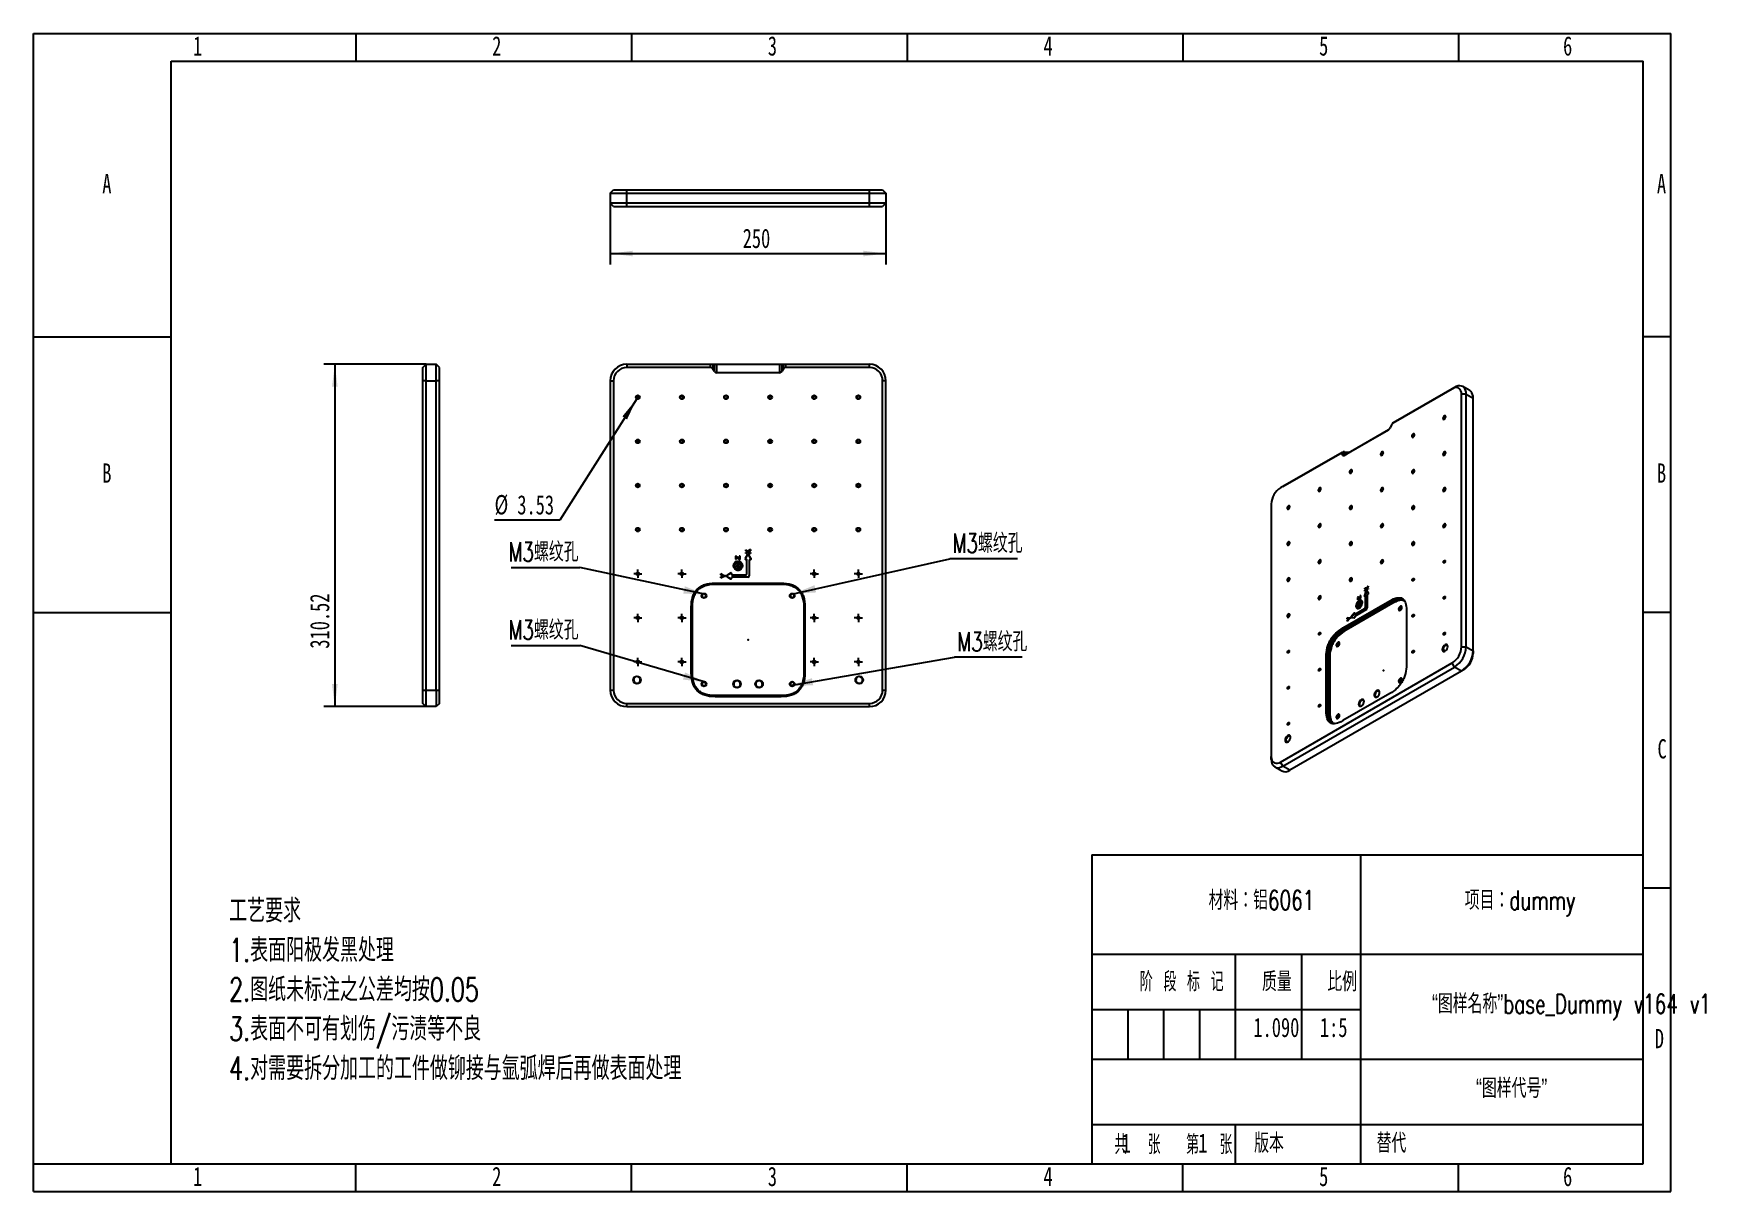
# Model space of a CAD drawing. Header units: millimetres. Extents: x 0 to 303, y 0 to 210.
import ezdxf

# ---------------------------------------------------------------- set-up
doc = ezdxf.new("R2010")
doc.units = ezdxf.units.MM
doc.header["$PDSIZE"] = -1
doc.layers.add('图框', color=7, linetype='Continuous')
doc.styles.add('SLDTEXTSTYLE0', font='TXT', dxfattribs={"width": 0.7, "bigfont": 'bigfont'})
doc.styles.add('SLDTEXTSTYLE1', font='TXT', dxfattribs={"width": 0.6, "bigfont": 'bigfont'})
doc.styles.add('SLDTEXTSTYLE2', font='TXT', dxfattribs={"width": 0.614286, "bigfont": 'bigfont'})
doc.styles.add('SLDTEXTSTYLE3', font='TXT', dxfattribs={"width": 0.7})
doc.dimstyles.new('SLDDIMSTYLE0', dxfattribs={"dimtxt": 3.5, "dimasz": 4.08, "dimexe": 0, "dimexo": 0.0625, "dimgap": 0.875, "dimtad": 0, "dimtih": 1, "dimtoh": 1, "dimlfac": 5, "dimrnd": 1e-09, "dimzin": 12, "dimdsep": 46, "dimtxsty": 'SLDTEXTSTYLE3', "dimblk1": 'NONE', "dimsah": 1, "dimcen": 0, "dimadec": 0, "dimazin": 3, "dimtfac": 1, "dimtmove": 0, "dimatfit": 3, "dimldrblk": 'NONE', "dimfxl": 1, "dimfrac": 2, "dimtolj": 1, "dimtzin": 12, "dimarcsym": 0})
doc.dimstyles.new('SLDDIMSTYLE1', dxfattribs={"dimtxt": 0.18, "dimasz": 4.08, "dimexe": 0, "dimexo": 0.0625, "dimgap": 0, "dimtad": 0, "dimtih": 1, "dimtoh": 1, "dimdec": 0, "dimrnd": 1e-09, "dimzin": 0, "dimdsep": 46, "dimtxsty": 'Standard', "dimsah": 1, "dimcen": 0.09, "dimadec": 0, "dimazin": 0, "dimtfac": 4.08, "dimtdec": 0, "dimtofl": 0, "dimtmove": 0, "dimatfit": 3, "dimfxl": 1, "dimfrac": 2, "dimtolj": 1, "dimtzin": 0, "dimarcsym": 0})
doc.dimstyles.new('SLDDIMSTYLE2', dxfattribs={"dimtxt": 3.5, "dimasz": 4.08, "dimexe": 0, "dimexo": 0.0625, "dimgap": 0.875, "dimtad": 2, "dimlfac": 5, "dimrnd": 1e-09, "dimzin": 12, "dimdsep": 46, "dimtxsty": 'SLDTEXTSTYLE3', "dimsah": 1, "dimcen": 0.09, "dimadec": 0, "dimazin": 3, "dimtfac": 1, "dimtofl": 0, "dimtmove": 0, "dimatfit": 3, "dimfxl": 1, "dimfrac": 2, "dimtolj": 1, "dimtzin": 12, "dimarcsym": 0})

msp = doc.modelspace()

# ---------------------------------------------------------------- texts
at = {"layer": '图框'}
for s, insert, char_height, attachment_point, style in [('1', (29.7944, 209.4917), 3.5, 2, 'SLDTEXTSTYLE3'), ('2', (84.0444, 209.4917), 3.5, 2, 'SLDTEXTSTYLE3'), ('3', (134.0444, 209.4917), 3.5, 2, 'SLDTEXTSTYLE3'), ('4', (184.0444, 209.4917), 3.5, 2, 'SLDTEXTSTYLE3'), ('5', (234.0444, 209.4917), 3.5, 2, 'SLDTEXTSTYLE3'), ('6', (278.2969, 209.4917), 3.5, 2, 'SLDTEXTSTYLE3'), ('A', (13.3203, 184.4917), 3.5, 2, 'SLDTEXTSTYLE3'), ('A', (295.3203, 184.4917), 3.5, 2, 'SLDTEXTSTYLE3'), ('B', (13.3203, 132.0317), 3.5, 2, 'SLDTEXTSTYLE3'), ('B', (295.3203, 132.0317), 3.5, 2, 'SLDTEXTSTYLE3'), ('C', (295.4273, 82.0317), 3.5, 2, 'SLDTEXTSTYLE3'), ('材料：铝6061', (222.7492, 54.5771), 3.5, 2, 'SLDTEXTSTYLE0'), ('项目：dummy', (269.65, 54.5771), 3.5, 2, 'SLDTEXTSTYLE0'), ('工艺要求', (35.4996, 53.0424), 4.23333, 1, 'SLDTEXTSTYLE0'), ('1.表面阳极发黑处理', (35.4996, 45.898), 4.23333, 1, 'SLDTEXTSTYLE0'), ('阶 段 标 记', (208.2861, 39.8054), 3.5, 2, 'SLDTEXTSTYLE2'), ('质量', (225.5533, 39.8054), 3.5, 2, 'SLDTEXTSTYLE0'), ('比例', (237.4005, 39.8054), 3.5, 2, 'SLDTEXTSTYLE0'), ('2.图纸未标注之公差均按0.05', (35.4996, 38.7535), 4.233333, 1, 'SLDTEXTSTYLE0'), ('“图样名称”base_Dummy v164 v1', (278.9693, 35.7907), 3.5, 2, 'SLDTEXTSTYLE0'), ('3.表面不可有划伤/污渍等不良', (35.4996, 31.6091), 4.233333, 1, 'SLDTEXTSTYLE0'), ('1.090', (225.4579, 31.5205), 3.5, 2, 'SLDTEXTSTYLE3'), ('1:5', (235.8582, 31.5205), 3.5, 2, 'SLDTEXTSTYLE3'), ('D', (294.9297, 29.4917), 3.5, 2, 'SLDTEXTSTYLE3'), ('4.对需要拆分加工的工件做铆接与氩弧焊后再做表面处理', (35.4996, 24.4646), 4.233333, 1, 'SLDTEXTSTYLE0'), ('“图样代号”', (268.1266, 20.4896), 3.5, 2, 'SLDTEXTSTYLE0'), ('共  张', (200.2625, 10.2618), 3.5, 2, 'SLDTEXTSTYLE1'), ('1', (197.3926, 10.5314), 3.5, 1, 'SLDTEXTSTYLE3'), ('第  张', (213.2899, 10.2618), 3.5, 2, 'SLDTEXTSTYLE1'), ('1', (211.295, 10.5314), 3.5, 1, 'SLDTEXTSTYLE3'), ('版本', (224.1202, 10.5314), 3.5, 2, 'SLDTEXTSTYLE0'), ('替代', (243.6406, 10.5314), 3.5, 1, 'SLDTEXTSTYLE0'), ('1', (29.7944, 4.4917), 3.5, 2, 'SLDTEXTSTYLE3'), ('2', (84.0444, 4.4917), 3.5, 2, 'SLDTEXTSTYLE3'), ('3', (134.0444, 4.4917), 3.5, 2, 'SLDTEXTSTYLE3'), ('4', (184.0444, 4.4917), 3.5, 2, 'SLDTEXTSTYLE3'), ('5', (234.0444, 4.4917), 3.5, 2, 'SLDTEXTSTYLE3'), ('6', (278.2969, 4.4917), 3.5, 2, 'SLDTEXTSTYLE3')]:
    msp.add_mtext(s, dxfattribs=dict(at, insert=insert, char_height=char_height, attachment_point=attachment_point, style=style))

# ---------------------------------------------------------------- blocks, each defined once
blk = doc.blocks.new('_D')
at = {"layer": '图框'}
for p, q in [((109.44, 143.73), (95.5, 121.77)), ((109.82, 144.33), (109.44, 143.73)), ((95.5, 121.77), (83.65, 121.77))]:
    blk.add_line(p, q, dxfattribs=at)
blk.add_solid([(109.44, 143.73), (106.83, 140.56), (107.68, 140.01)], dxfattribs=at)
at = {"layer": '图框', "char_height": 3.5, "attachment_point": 1, "style": 'SLDTEXTSTYLE3'}
for s, insert in [('%%c', (83.65, 126.3)), ('3.53', (87.77, 126.28))]:
    blk.add_mtext(s, dxfattribs=dict(at, insert=insert))
blk = doc.blocks.new('_None')
blk = doc.blocks.new('SW_NOTE_0')
at = {"layer": '图框', "color": 0}
blk.add_line((12.27, 0), (0, 0), dxfattribs=at)
at = {"layer": '图框', "color": 0, "insert": (0.48, 4.54), "char_height": 3.5, "attachment_point": 1, "style": 'SLDTEXTSTYLE0'}
blk.add_mtext('M3螺纹孔', dxfattribs=at)
blk = doc.blocks.new('SW_NOTE_0_1')
at = {"layer": '图框', "color": 0}
blk.add_line((12.27, 0), (0, 0), dxfattribs=at)
at = {"layer": '图框', "color": 0, "insert": (0.49, 4.56), "char_height": 3.5, "attachment_point": 1, "style": 'SLDTEXTSTYLE0'}
blk.add_mtext('M3螺纹孔', dxfattribs=at)
blk = doc.blocks.new('SW_NOTE_0_2')
at = {"layer": '图框', "color": 0}
blk.add_line((-12.43, 0), (0, 0), dxfattribs=at)
at = {"layer": '图框', "color": 0, "insert": (-12.92, 4.58), "char_height": 3.5, "attachment_point": 1, "style": 'SLDTEXTSTYLE0'}
blk.add_mtext('M3螺纹孔', dxfattribs=at)
blk = doc.blocks.new('SW_NOTE_0_3')
at = {"layer": '图框', "color": 0}
blk.add_line((-12.43, 0), (0, 0), dxfattribs=at)
at = {"layer": '图框', "color": 0, "insert": (-12.92, 4.59), "char_height": 3.5, "attachment_point": 1, "style": 'SLDTEXTSTYLE0'}
blk.add_mtext('M3螺纹孔', dxfattribs=at)
blk = doc.blocks.new('SW_CENTERMARKSYMBOL_0')
at = {"layer": '图框', "color": 0}
for p, q in [((-0.5, 0), (-0.7529, 0)), ((0, 0), (-0.5, 0)), ((0, 0.5), (0, 0.7529)), ((0, 0), (0, 0.5)), ((0, 0), (0, -0.5)), ((0, 0), (0.5, 0)), ((0.5, 0), (0.7529, 0)), ((0, -0.5), (0, -0.7529))]:
    blk.add_line(p, q, dxfattribs=at)
blk = doc.blocks.new('SW_CENTERMARKSYMBOL_1')
at = {"layer": '图框', "color": 0}
for p, q in [((-0.5, 0), (-0.7529, 0)), ((0, 0), (-0.5, 0)), ((0, 0.5), (0, 0.7529)), ((0, 0), (0, 0.5)), ((0, 0), (0, -0.5)), ((0, 0), (0.5, 0)), ((0.5, 0), (0.7529, 0)), ((0, -0.5), (0, -0.7529))]:
    blk.add_line(p, q, dxfattribs=at)
blk = doc.blocks.new('SW_CENTERMARKSYMBOL_2')
at = {"layer": '图框', "color": 0}
for p, q in [((-0.5, 0), (-0.7529, 0)), ((0, 0), (-0.5, 0)), ((0, 0.5), (0, 0.7529)), ((0, 0), (0, 0.5)), ((0, 0), (0, -0.5)), ((0, 0), (0.5, 0)), ((0.5, 0), (0.7529, 0)), ((0, -0.5), (0, -0.7529))]:
    blk.add_line(p, q, dxfattribs=at)
blk = doc.blocks.new('SW_CENTERMARKSYMBOL_3')
at = {"layer": '图框', "color": 0}
for p, q in [((-0.5, 0), (-0.7529, 0)), ((0, 0), (-0.5, 0)), ((0, 0.5), (0, 0.7529)), ((0, 0), (0, 0.5)), ((0, 0), (0, -0.5)), ((0, 0), (0.5, 0)), ((0.5, 0), (0.7529, 0)), ((0, -0.5), (0, -0.7529))]:
    blk.add_line(p, q, dxfattribs=at)
blk = doc.blocks.new('SW_CENTERMARKSYMBOL_4')
at = {"layer": '图框', "color": 0}
for p, q in [((-0.5, 0), (-0.7529, 0)), ((0, 0), (-0.5, 0)), ((0, 0.5), (0, 0.7529)), ((0, 0), (0, 0.5)), ((0, 0), (0, -0.5)), ((0, 0), (0.5, 0)), ((0.5, 0), (0.7529, 0)), ((0, -0.5), (0, -0.7529))]:
    blk.add_line(p, q, dxfattribs=at)
blk = doc.blocks.new('SW_CENTERMARKSYMBOL_5')
at = {"layer": '图框', "color": 0}
for p, q in [((-0.5, 0), (-0.7529, 0)), ((0, 0), (-0.5, 0)), ((0, 0.5), (0, 0.7529)), ((0, 0), (0, 0.5)), ((0, 0), (0, -0.5)), ((0, 0), (0.5, 0)), ((0.5, 0), (0.7529, 0)), ((0, -0.5), (0, -0.7529))]:
    blk.add_line(p, q, dxfattribs=at)
blk = doc.blocks.new('SW_CENTERMARKSYMBOL_6')
at = {"layer": '图框', "color": 0}
for p, q in [((-0.5, 0), (-0.7529, 0)), ((0, 0), (-0.5, 0)), ((0, 0.5), (0, 0.7529)), ((0, 0), (0, 0.5)), ((0, 0), (0, -0.5)), ((0, 0), (0.5, 0)), ((0.5, 0), (0.7529, 0)), ((0, -0.5), (0, -0.7529))]:
    blk.add_line(p, q, dxfattribs=at)
blk = doc.blocks.new('SW_CENTERMARKSYMBOL_7')
at = {"layer": '图框', "color": 0}
for p, q in [((-0.5, 0), (-0.7529, 0)), ((0, 0), (-0.5, 0)), ((0, 0.5), (0, 0.7529)), ((0, 0), (0, 0.5)), ((0, 0), (0, -0.5)), ((0, 0), (0.5, 0)), ((0.5, 0), (0.7529, 0)), ((0, -0.5), (0, -0.7529))]:
    blk.add_line(p, q, dxfattribs=at)
blk = doc.blocks.new('SW_CENTERMARKSYMBOL_8')
at = {"layer": '图框', "color": 0}
for p, q in [((-0.5, 0), (-0.7529, 0)), ((0, 0), (-0.5, 0)), ((0, 0.5), (0, 0.7529)), ((0, 0), (0, 0.5)), ((0, 0), (0, -0.5)), ((0, 0), (0.5, 0)), ((0.5, 0), (0.7529, 0)), ((0, -0.5), (0, -0.7529))]:
    blk.add_line(p, q, dxfattribs=at)
blk = doc.blocks.new('SW_CENTERMARKSYMBOL_9')
at = {"layer": '图框', "color": 0}
for p, q in [((-0.5, 0), (-0.7529, 0)), ((0, 0), (-0.5, 0)), ((0, 0.5), (0, 0.7529)), ((0, 0), (0, 0.5)), ((0, 0), (0, -0.5)), ((0, 0), (0.5, 0)), ((0.5, 0), (0.7529, 0)), ((0, -0.5), (0, -0.7529))]:
    blk.add_line(p, q, dxfattribs=at)
blk = doc.blocks.new('SW_CENTERMARKSYMBOL_10')
at = {"layer": '图框', "color": 0}
for p, q in [((-0.5, 0), (-0.7529, 0)), ((0, 0), (-0.5, 0)), ((0, 0.5), (0, 0.7529)), ((0, 0), (0, 0.5)), ((0, 0), (0, -0.5)), ((0, 0), (0.5, 0)), ((0.5, 0), (0.7529, 0)), ((0, -0.5), (0, -0.7529))]:
    blk.add_line(p, q, dxfattribs=at)
blk = doc.blocks.new('SW_CENTERMARKSYMBOL_11')
at = {"layer": '图框', "color": 0}
for p, q in [((-0.5, 0), (-0.7529, 0)), ((0, 0), (-0.5, 0)), ((0, 0.5), (0, 0.7529)), ((0, 0), (0, 0.5)), ((0, 0), (0, -0.5)), ((0, 0), (0.5, 0)), ((0.5, 0), (0.7529, 0)), ((0, -0.5), (0, -0.7529))]:
    blk.add_line(p, q, dxfattribs=at)
blk = doc.blocks.new('_D_1')
at = {"layer": '图框'}
for p, q in [((71.25, 150.03), (52.67, 150.03)), ((54.67, 150.03), (54.67, 87.93)), ((71.25, 87.93), (52.67, 87.93))]:
    blk.add_line(p, q, dxfattribs=at)
for points in [[(54.67, 150.03), (54.16, 145.95), (55.18, 145.95)], [(54.67, 87.93), (55.18, 92.01), (54.16, 92.01)]]:
    blk.add_solid(points, dxfattribs=at)
at = {"layer": '图框', "insert": (50.16, 98.44), "char_height": 3.5, "attachment_point": 1, "rotation": 90, "style": 'SLDTEXTSTYLE3'}
blk.add_mtext('310.52', dxfattribs=at)
blk = doc.blocks.new('_D_2')
at = {"layer": '图框'}
for p, q in [((104.63, 179.23), (104.63, 168.09)), ((154.63, 179.23), (154.63, 168.09)), ((104.63, 170.09), (154.63, 170.09))]:
    blk.add_line(p, q, dxfattribs=at)
for points in [[(104.63, 170.09), (108.71, 169.58), (108.71, 170.6)], [(154.63, 170.09), (150.55, 170.6), (150.55, 169.58)]]:
    blk.add_solid(points, dxfattribs=at)
at = {"layer": '图框', "insert": (128.65, 174.6), "char_height": 3.5, "attachment_point": 1, "style": 'SLDTEXTSTYLE3'}
blk.add_mtext('250', dxfattribs=at)

# ---------------------------------------------------------------- dimensions: what is measured, and where the dimension line sits
at = {"layer": '图框'}
dim = msp.add_linear_dim(base=(154.6308, 170.0922), p1=(104.6308, 179.2272), p2=(154.6308, 179.2272), dimstyle='SLDDIMSTYLE2', dxfattribs=at)
dim.commit()
dim.dimension.update_dxf_attribs({"geometry": '_D_2', "text_midpoint": (130.9576, 170.0922), "dimtype": 160})
dim = msp.add_linear_dim(base=(54.6684, 87.9255), p1=(71.2498, 150.0288), p2=(71.2498, 87.9255), angle=90, dimstyle='SLDDIMSTYLE2', dxfattribs=at)
dim.commit()
dim.dimension.update_dxf_attribs({"geometry": '_D_1', "text_midpoint": (54.6684, 103.0462), "dimtype": 160})
dim = msp.add_diameter_dim_2p(p1=(109.82, 144.3267), p2=(109.4416, 143.7309), dimstyle='SLDDIMSTYLE0', dxfattribs=at)
dim.commit()
dim.dimension.update_dxf_attribs({"geometry": '_D', "text_midpoint": (88.7809, 124.4552), "dimtype": 163})

# ---------------------------------------------------------------- linework, layer by layer
at = {"color": 7, "linetype": 'Continuous', "lineweight": 25}
for p, q in [((104.6308, 181.0272), (105.2308, 181.6272)), ((104.6308, 181.0272), (104.6308, 179.2272)), ((104.6308, 181.0272), (107.6308, 181.0272)), ((105.2308, 178.6272), (104.6308, 179.2272)), ((107.6308, 179.2272), (104.6308, 179.2272)), ((105.2308, 181.6272), (107.6308, 181.6272)), ((107.6308, 181.0272), (107.6308, 181.6272)), ((107.6308, 181.6272), (151.6308, 181.6272)), ((107.6308, 179.2272), (107.6308, 181.0272)), ((107.6308, 181.0272), (151.6308, 181.0272)), ((107.6308, 178.6272), (107.6308, 179.2272)), ((151.6308, 179.2272), (107.6308, 179.2272)), ((151.6308, 181.0272), (151.6308, 181.6272)), ((151.6308, 181.6272), (154.0308, 181.6272)), ((151.6308, 179.2272), (151.6308, 181.0272)), ((151.6308, 181.0272), (154.6308, 181.0272)), ((151.6308, 178.6272), (151.6308, 179.2272)), ((154.6308, 179.2272), (151.6308, 179.2272)), ((154.0308, 181.6272), (154.6308, 181.0272)), ((154.6308, 179.2272), (154.0308, 178.6272)), ((154.6308, 181.0272), (154.6308, 179.2272)), ((105.2308, 178.6272), (107.6308, 178.6272)), ((107.6308, 178.6272), (151.6308, 178.6272)), ((151.6308, 178.6272), (154.0308, 178.6272)), ((70.6498, 149.4288), (71.2498, 150.0288)), ((70.6498, 147.0288), (70.6498, 149.4288)), ((71.2498, 150.0288), (73.0498, 150.0288)), ((71.2498, 147.0288), (71.2498, 150.0288)), ((73.0498, 147.0288), (73.0498, 150.0288)), ((73.6498, 149.4288), (73.0498, 150.0288)), ((73.6498, 147.0288), (73.6498, 149.4288)), ((107.6308, 150.0288), (107.6308, 149.4288)), ((107.6308, 150.0288), (122.7823, 150.0288)), ((122.7823, 149.4288), (107.6308, 149.4288)), ((122.7823, 150.0288), (123.2066, 150.0288)), ((122.7823, 150.0288), (122.7823, 149.4288)), ((123.2066, 150.0288), (123.2066, 149.1803)), ((123.2066, 150.0288), (123.528, 150.0288)), ((123.528, 148.7257), (123.2066, 149.1803)), ((123.528, 148.7257), (123.528, 150.0288)), ((123.528, 150.0288), (123.9523, 150.0288)), ((123.9523, 148.4772), (123.9523, 150.0288)), ((123.9523, 150.0288), (135.3094, 150.0288)), ((135.3094, 150.0288), (135.7336, 150.0288)), ((135.3094, 150.0288), (135.3094, 148.4772)), ((135.7336, 150.0288), (135.7336, 148.7257)), ((135.7336, 150.0288), (136.0551, 150.0288)), ((136.0551, 149.1803), (135.7336, 148.7257)), ((136.0551, 149.1803), (136.0551, 150.0288)), ((136.0551, 150.0288), (136.4794, 150.0288)), ((136.4794, 149.4288), (136.4794, 150.0288)), ((136.4794, 150.0288), (151.6308, 150.0288)), ((151.6308, 149.4288), (136.4794, 149.4288)), ((151.6308, 149.4288), (151.6308, 150.0288)), ((71.2498, 147.0288), (70.6498, 147.0288)), ((70.6498, 90.9255), (70.6498, 147.0288)), ((71.2498, 147.0288), (73.0498, 147.0288)), ((71.2498, 90.9255), (71.2498, 147.0288)), ((73.6498, 147.0288), (73.0498, 147.0288)), ((73.0498, 90.9255), (73.0498, 147.0288)), ((73.6498, 90.9255), (73.6498, 147.0288)), ((104.6308, 147.0288), (104.6308, 90.9255)), ((104.6308, 147.0288), (105.2308, 147.0288)), ((105.2308, 147.0288), (105.2308, 90.9255)), ((135.3094, 148.4772), (123.9523, 148.4772)), ((154.0308, 90.9255), (154.0308, 147.0288)), ((154.6308, 147.0288), (154.0308, 147.0288)), ((154.6308, 90.9255), (154.6308, 147.0288)), ((247.0521, 139.6329), (257.7658, 145.8178)), ((257.3415, 145.5728), (257.7658, 145.8178)), ((260.5385, 145.2316), (259.2657, 145.9663)), ((109.3891, 143.9545), (109.2935, 143.9251)), ((117.3891, 143.9545), (117.2935, 143.9251)), ((125.3891, 143.9545), (125.2935, 143.9251)), ((133.3891, 143.9545), (133.2935, 143.9251)), ((141.3891, 143.9545), (141.2935, 143.9251)), ((149.3891, 143.9545), (149.2935, 143.9251)), ((257.3415, 145.5728), (246.6278, 139.3879)), ((259.0386, 98.7822), (259.0386, 144.5928)), ((259.8871, 144.5928), (259.0386, 144.5928)), ((259.8871, 98.7822), (259.8871, 144.5928)), ((259.8871, 144.5928), (261.1599, 143.858)), ((261.1599, 98.0474), (261.1599, 143.858)), ((246.6278, 139.3879), (247.0521, 139.6329)), ((255.8271, 140.1469), (255.6888, 140.1247)), ((255.8192, 140.203), (255.9901, 140.1044)), ((245.8005, 138.1333), (237.7698, 133.4973)), ((238.867, 134.1309), (245.8109, 138.1395)), ((246.3278, 139.0118), (246.1005, 138.5094)), ((250.1702, 136.8813), (250.0319, 136.8591)), ((250.1623, 136.9374), (250.3332, 136.8388)), ((109.3891, 135.9545), (109.2935, 135.9251)), ((117.3891, 135.9545), (117.2935, 135.9251)), ((125.3891, 135.9545), (125.2935, 135.9251)), ((133.3891, 135.9545), (133.2935, 135.9251)), ((141.3891, 135.9545), (141.2935, 135.9251)), ((149.3891, 135.9545), (149.2935, 135.9251)), ((236.9425, 133.7967), (226.2288, 127.6118)), ((226.6531, 127.8568), (237.3668, 134.0417)), ((237.3668, 134.0417), (236.9425, 133.7967)), ((237.8425, 134.1135), (237.2425, 133.767)), ((237.4698, 133.527), (237.2425, 133.767)), ((237.4698, 133.527), (238.3913, 134.0591)), ((237.7698, 133.4973), (238.867, 134.1309)), ((237.8425, 134.1135), (238.3913, 134.0591)), ((244.5134, 133.6157), (244.3751, 133.5935)), ((244.5055, 133.6718), (244.6763, 133.5731)), ((255.8271, 133.6146), (255.6888, 133.5924)), ((255.8192, 133.6707), (255.9901, 133.5721)), ((109.3891, 127.9545), (109.2935, 127.9251)), ((117.3891, 127.9545), (117.2935, 127.9251)), ((125.3891, 127.9545), (125.2935, 127.9251)), ((133.3891, 127.9545), (133.2935, 127.9251)), ((141.3891, 127.9545), (141.2935, 127.9251)), ((149.3891, 127.9545), (149.2935, 127.9251)), ((226.6531, 127.8568), (226.2288, 127.6118)), ((238.8565, 130.35), (238.7182, 130.3278)), ((238.8486, 130.4061), (239.0195, 130.3075)), ((250.1702, 130.349), (250.0319, 130.3268)), ((250.1623, 130.4051), (250.3332, 130.3064)), ((224.5318, 124.6725), (224.5318, 78.8618)), ((233.1997, 127.0844), (233.0614, 127.0622)), ((233.1918, 127.1405), (233.3626, 127.0419)), ((244.5134, 127.0833), (244.3751, 127.0611)), ((244.5055, 127.1394), (244.6763, 127.0408)), ((255.8271, 127.0823), (255.6888, 127.0601)), ((255.8192, 127.1384), (255.9901, 127.0398)), ((227.5428, 123.8188), (227.4045, 123.7966)), ((227.5349, 123.8749), (227.7058, 123.7762)), ((238.8565, 123.8177), (238.7182, 123.7955)), ((238.8486, 123.8738), (239.0195, 123.7752)), ((250.1702, 123.8166), (250.0319, 123.7944)), ((250.1623, 123.8728), (250.3332, 123.7741)), ((109.3891, 119.9545), (109.2935, 119.9251)), ((117.3891, 119.9545), (117.2935, 119.9251)), ((125.3891, 119.9545), (125.2935, 119.9251)), ((133.3891, 119.9545), (133.2935, 119.9251)), ((141.3891, 119.9545), (141.2935, 119.9251)), ((149.3891, 119.9545), (149.2935, 119.9251)), ((233.1997, 120.5521), (233.0614, 120.5299)), ((233.1918, 120.6082), (233.3626, 120.5096)), ((244.5134, 120.551), (244.3751, 120.5288)), ((244.5055, 120.6071), (244.6763, 120.5085)), ((255.8271, 120.5499), (255.6888, 120.5278)), ((255.8192, 120.6061), (255.9901, 120.5074)), ((129.5279, 115.4962), (129.1046, 114.7906)), ((129.5451, 115.4859), (129.1217, 114.7803)), ((129.5986, 116.1448), (129.2108, 116.3785)), ((129.2108, 116.1886), (129.2108, 116.3785)), ((129.2308, 116.3431), (129.2108, 116.3785)), ((129.2308, 116.2005), (129.2108, 116.1886)), ((129.2108, 116.1886), (129.4763, 116.0441)), ((129.4763, 116.0441), (129.2108, 115.9017)), ((129.2108, 115.7051), (129.6055, 115.9385)), ((129.2108, 115.7051), (129.2108, 115.9017)), ((129.2308, 115.8897), (129.2108, 115.9017)), ((129.2308, 115.7402), (129.2108, 115.7051)), ((129.5984, 116.1216), (129.2308, 116.3431)), ((129.2308, 116.2005), (129.2308, 116.3431)), ((129.2308, 116.2005), (129.5184, 116.044)), ((129.5184, 116.044), (129.2308, 115.8897)), ((129.2308, 115.7402), (129.6053, 115.9616)), ((129.2308, 115.7402), (129.2308, 115.8897)), ((129.5184, 116.044), (129.4763, 116.0441)), ((129.5451, 115.4859), (129.5279, 115.4962)), ((130.0308, 116.3686), (129.5984, 116.1216)), ((129.5984, 116.1216), (129.5986, 116.1448)), ((130.0508, 116.403), (129.5986, 116.1448)), ((129.6053, 115.9616), (129.6055, 115.9385)), ((129.6053, 115.9616), (130.0308, 115.7205)), ((129.6055, 115.9385), (130.0508, 115.6861)), ((129.6911, 116.0416), (130.0308, 116.219)), ((129.6911, 116.0416), (129.7342, 116.0416)), ((130.0308, 115.8631), (129.6911, 116.0416)), ((129.7166, 115.4859), (129.7337, 115.4962)), ((130.14, 114.7803), (129.7166, 115.4859)), ((130.1571, 114.7906), (129.7337, 115.4962)), ((129.7342, 116.0416), (130.0508, 116.2069)), ((130.0508, 115.8752), (129.7342, 116.0416)), ((130.0308, 116.3686), (130.0508, 116.403)), ((130.0308, 116.3686), (130.0308, 116.219)), ((130.0308, 116.219), (130.0508, 116.2069)), ((130.0308, 115.8631), (130.0508, 115.8752)), ((130.0308, 115.8631), (130.0308, 115.7205)), ((130.0508, 115.6861), (130.0308, 115.7205)), ((130.0508, 116.403), (130.0508, 116.2069)), ((130.0508, 115.8752), (130.0508, 115.6861)), ((227.5428, 117.2864), (227.4045, 117.2642)), ((227.5349, 117.3426), (227.7058, 117.2439)), ((238.8565, 117.2854), (238.7182, 117.2632)), ((238.8486, 117.3415), (239.0195, 117.2429)), ((250.1702, 117.2843), (250.0319, 117.2621)), ((250.1623, 117.3404), (250.3332, 117.2418)), ((127.0155, 113.2444), (126.9963, 113.2386)), ((127.2066, 113.3032), (127.2258, 113.3091)), ((127.4845, 115.2173), (127.3528, 115.2173)), ((127.3528, 115.2173), (127.3528, 114.6637)), ((127.3528, 115.2173), (127.3728, 115.1973)), ((127.3728, 114.6837), (127.3528, 114.6637)), ((127.3528, 114.6637), (127.5018, 114.6637)), ((127.4783, 115.1973), (127.3728, 115.1973)), ((127.3728, 115.1973), (127.3728, 114.6837)), ((127.3728, 114.6837), (127.4818, 114.6837)), ((127.4845, 115.2173), (127.4783, 115.1973)), ((128.0615, 114.7961), (127.4783, 115.1973)), ((127.4818, 114.6837), (127.4818, 115.0489)), ((127.4818, 115.0489), (127.5018, 115.0107)), ((127.4818, 115.0489), (128.0685, 114.6419)), ((127.4818, 114.6837), (127.5018, 114.6637)), ((128.0415, 114.8342), (127.4845, 115.2173)), ((127.5018, 115.0107), (128.0622, 114.6219)), ((127.5018, 114.6637), (127.5018, 115.0107)), ((127.589, 113.4207), (127.5699, 113.4149)), ((128.1928, 115.2033), (128.0415, 115.2223)), ((128.0415, 115.2223), (128.0415, 114.8342)), ((128.0615, 115.1996), (128.0415, 115.2223)), ((128.0615, 114.7961), (128.0415, 114.8342)), ((128.1728, 115.1857), (128.0615, 115.1996)), ((128.0615, 115.1996), (128.0615, 114.7961)), ((128.0622, 114.6219), (128.0685, 114.6419)), ((128.0622, 114.6219), (128.1928, 114.6219)), ((128.0685, 114.6419), (128.1728, 114.6419)), ((128.1728, 115.1857), (128.1928, 115.2033)), ((128.1728, 114.6419), (128.1728, 115.1857)), ((128.1928, 114.6219), (128.1728, 114.6419)), ((128.1928, 114.6219), (128.1928, 115.2033)), ((129.1046, 114.7906), (129.1217, 114.7803)), ((129.2075, 114.6088), (129.2075, 114.6288)), ((129.3308, 114.6288), (129.2075, 114.6288)), ((129.3308, 114.6088), (129.2075, 114.6088)), ((129.3308, 114.6288), (129.3308, 114.6088)), ((129.4108, 112.0288), (129.4108, 114.5288)), ((129.4108, 114.5288), (129.4308, 114.5288)), ((129.4308, 112.0288), (129.4308, 114.5288)), ((129.8308, 114.5288), (129.8308, 111.6288)), ((129.8308, 114.5288), (129.8508, 114.5288)), ((129.8508, 114.5288), (129.8508, 111.6288)), ((129.9308, 114.6088), (129.9308, 114.6288)), ((130.0542, 114.6288), (129.9308, 114.6288)), ((130.0542, 114.6088), (129.9308, 114.6088)), ((130.0542, 114.6088), (130.0542, 114.6288)), ((130.14, 114.7803), (130.1571, 114.7906)), ((233.1997, 114.0197), (233.0614, 113.9976)), ((233.1918, 114.0759), (233.3626, 113.9772)), ((244.5134, 114.0187), (244.3751, 113.9965)), ((244.5055, 114.0748), (244.6763, 113.9762)), ((123.6308, 110.3288), (135.6308, 110.3288)), ((123.6308, 110.1288), (123.6308, 110.3288)), ((123.6308, 110.1288), (135.6308, 110.1288)), ((125.1943, 111.7194), (124.6753, 112.0008)), ((124.6753, 111.8135), (124.6753, 112.0008)), ((124.6753, 112.0008), (124.6953, 111.9672)), ((124.6953, 111.8258), (124.6753, 111.8135)), ((124.6753, 111.8135), (125.0299, 111.6346)), ((125.0299, 111.6346), (124.6753, 111.4579)), ((124.6753, 111.2635), (125.1955, 111.5449)), ((124.6753, 111.2635), (124.6753, 111.4579)), ((124.6753, 111.4579), (124.6953, 111.4455)), ((124.6953, 111.2971), (124.6753, 111.2635)), ((125.1893, 111.6994), (124.6953, 111.9672)), ((124.6953, 111.8258), (124.6953, 111.9672)), ((124.6953, 111.8258), (125.0745, 111.6345)), ((125.0745, 111.6345), (124.6953, 111.4455)), ((124.6953, 111.2971), (125.1904, 111.5649)), ((124.6953, 111.2971), (124.6953, 111.4455)), ((125.0745, 111.6345), (125.0299, 111.6346)), ((125.1893, 111.6994), (125.1943, 111.7194)), ((125.1893, 111.6994), (125.4953, 111.6994)), ((125.1955, 111.5449), (125.1904, 111.5649)), ((125.4953, 111.5649), (125.1904, 111.5649)), ((125.1943, 111.7194), (125.5153, 111.7194)), ((125.5153, 111.5449), (125.1955, 111.5449)), ((125.4953, 111.6994), (125.5153, 111.7194)), ((125.4953, 111.6994), (125.4953, 111.5649)), ((125.5153, 111.5449), (125.4953, 111.5649)), ((125.5153, 111.7194), (125.5153, 111.5449)), ((126.4691, 112.1551), (125.7635, 111.7317)), ((125.7737, 111.7146), (125.7635, 111.7317)), ((125.7635, 111.5259), (125.7737, 111.5431)), ((125.7635, 111.5259), (126.4691, 111.1025)), ((126.4794, 112.1379), (125.7737, 111.7146)), ((125.7737, 111.5431), (126.4794, 111.1197)), ((126.4794, 112.1379), (126.4691, 112.1551)), ((126.4794, 111.1197), (126.4691, 111.1025)), ((126.6308, 112.0522), (126.6308, 111.9288)), ((126.6508, 112.0522), (126.6308, 112.0522)), ((126.6508, 111.9288), (126.6308, 111.9288)), ((126.6308, 111.3288), (126.6308, 111.2054)), ((126.6308, 111.3288), (126.6508, 111.3288)), ((126.6508, 111.2054), (126.6308, 111.2054)), ((126.6508, 112.0522), (126.6508, 111.9288)), ((126.6508, 111.3288), (126.6508, 111.2054)), ((126.7308, 111.8488), (129.2308, 111.8488)), ((126.7308, 111.8288), (126.7308, 111.8488)), ((126.7308, 111.8288), (129.2308, 111.8288)), ((126.7308, 111.4088), (126.7308, 111.4288)), ((129.6308, 111.4288), (126.7308, 111.4288)), ((129.6308, 111.4088), (126.7308, 111.4088)), ((129.2308, 111.8488), (129.2308, 111.8288)), ((129.4308, 112.0288), (129.4108, 112.0288)), ((129.6308, 111.4288), (129.6308, 111.4088)), ((129.8508, 111.6288), (129.8308, 111.6288)), ((135.6308, 110.1288), (135.6308, 110.3288)), ((227.5428, 110.7541), (227.4045, 110.7319)), ((227.5349, 110.8102), (227.7058, 110.7116)), ((238.8565, 110.753), (238.7182, 110.7309)), ((238.8486, 110.8092), (239.0195, 110.7105)), ((241.7624, 109.4014), (241.4882, 109.4339)), ((241.4882, 109.2789), (241.4882, 109.4339)), ((241.5165, 109.405), (241.4882, 109.4339)), ((241.5165, 109.2886), (241.4882, 109.2789)), ((241.4882, 109.2789), (241.6759, 109.2693)), ((241.6759, 109.2693), (241.4882, 109.0446)), ((241.4882, 108.8841), (241.7673, 109.2358)), ((241.7764, 109.3742), (241.5165, 109.405)), ((241.573, 109.3724), (241.5165, 109.405)), ((241.5165, 109.2886), (241.5165, 109.405)), ((241.5165, 109.2886), (241.7198, 109.2782)), ((241.7198, 109.2782), (241.5165, 109.0349)), ((241.573, 109.3724), (241.573, 109.2857)), ((241.8329, 109.3416), (241.573, 109.3724)), ((241.7488, 109.2126), (241.573, 109.0022)), ((241.7198, 109.2782), (241.6759, 109.2693)), ((241.7764, 109.2455), (241.7198, 109.2782)), ((242.0822, 109.7969), (241.7624, 109.4014)), ((241.7764, 109.3742), (241.7624, 109.4014)), ((241.7813, 109.2464), (241.7673, 109.2358)), ((241.7673, 109.2358), (242.0822, 109.2115)), ((241.7764, 109.2455), (241.77, 109.2379)), ((242.0822, 109.7524), (241.7764, 109.3742)), ((241.8329, 109.3416), (241.7764, 109.3742)), ((241.7813, 109.2464), (242.0822, 109.2232)), ((242.0822, 109.6498), (241.8329, 109.3416)), ((241.842, 109.3468), (241.8583, 109.3725)), ((242.0822, 109.3397), (241.842, 109.3468)), ((241.8985, 109.3141), (241.842, 109.3468)), ((241.8583, 109.3725), (242.0822, 109.6367)), ((242.0822, 109.3659), (241.8583, 109.3725)), ((242.0822, 109.3087), (241.8985, 109.3141)), ((242.0822, 109.7969), (242.0822, 109.6367)), ((242.0822, 109.3659), (242.0822, 109.2115)), ((121.3123, 107.9309), (121.2168, 107.9015)), ((137.3123, 107.9309), (137.2168, 107.9015)), ((233.1997, 107.4874), (233.0614, 107.4652)), ((233.1918, 107.5435), (233.3626, 107.4449)), ((237.5425, 102.2164), (246.0278, 107.1148)), ((237.7547, 102.0939), (246.24, 106.9924)), ((237.8961, 101.849), (246.3814, 106.7474)), ((246.5228, 106.6658), (238.0375, 101.7673)), ((240.0664, 106.246), (240.0664, 106.2297)), ((240.2675, 107.7811), (240.1744, 107.7273)), ((240.1744, 107.7273), (240.1744, 107.2753)), ((240.1744, 107.7273), (240.2027, 107.711)), ((240.1744, 107.2753), (240.2797, 107.3361)), ((240.2027, 107.2916), (240.1744, 107.2753)), ((240.2773, 107.7541), (240.2027, 107.711)), ((240.2027, 107.711), (240.2027, 107.2916)), ((240.2592, 107.6783), (240.2027, 107.711)), ((240.2027, 107.2916), (240.2797, 107.3361)), ((240.3338, 107.7214), (240.2592, 107.6783)), ((240.2592, 107.6783), (240.2592, 107.3243)), ((240.6614, 107.6956), (240.2675, 107.7811)), ((240.2675, 107.7811), (240.2773, 107.7541)), ((240.6897, 107.6646), (240.2773, 107.7541)), ((240.2773, 107.7541), (240.3338, 107.7214)), ((240.2797, 107.6343), (240.6946, 107.5415)), ((240.2797, 107.6343), (240.2797, 107.6194)), ((240.2797, 107.6194), (240.676, 107.5308)), ((240.2797, 107.3361), (240.2797, 107.6194)), ((240.3555, 106.3486), (240.3279, 106.3442)), ((240.7462, 107.6319), (240.3338, 107.7214)), ((240.3493, 106.393), (240.4058, 106.3603)), ((240.4906, 106.9645), (240.4765, 106.9563)), ((240.7684, 108.0588), (240.6614, 108.0125)), ((240.6614, 108.0125), (240.6614, 107.6956)), ((240.6897, 107.994), (240.6614, 108.0125)), ((240.6897, 107.6646), (240.6614, 107.6956)), ((240.676, 107.5308), (240.7684, 107.5841)), ((240.676, 107.5308), (240.6946, 107.5415)), ((240.7684, 108.0281), (240.6897, 107.994)), ((240.6897, 107.994), (240.6897, 107.6646)), ((240.7462, 107.9614), (240.6897, 107.994)), ((240.7462, 107.6319), (240.6897, 107.6646)), ((240.6946, 107.5415), (240.7684, 107.5841)), ((240.7684, 107.9709), (240.7462, 107.9614)), ((240.7462, 107.9614), (240.7462, 107.6319)), ((240.7684, 107.5841), (240.7684, 108.0588)), ((240.8472, 106.9616), (240.7907, 106.9943)), ((241.7124, 108.843), (241.413, 108.094)), ((241.413, 108.094), (241.4393, 108.0844)), ((241.7387, 108.8334), (241.4393, 108.0844)), ((241.4959, 108.0517), (241.4393, 108.0844)), ((241.573, 108.0379), (241.4858, 107.9876)), ((241.4858, 107.9876), (241.4999, 107.9957)), ((241.4882, 108.8841), (241.4882, 109.0446)), ((241.5165, 109.0349), (241.4882, 109.0446)), ((241.7953, 108.8007), (241.4959, 108.0517)), ((241.5872, 108.0461), (241.4999, 107.9957)), ((241.573, 109.0022), (241.5165, 109.0349)), ((241.5165, 108.9198), (241.5165, 109.0349)), ((241.573, 109.0022), (241.573, 108.991)), ((241.5872, 108.0461), (241.573, 108.0379)), ((241.6296, 105.9639), (241.6296, 108.0053)), ((241.6296, 108.0053), (241.6579, 108.0053)), ((241.6938, 108.0184), (241.6372, 108.051)), ((241.6579, 105.9639), (241.6579, 108.0053)), ((241.6579, 108.0053), (241.7145, 107.9726)), ((241.7387, 108.8334), (241.7124, 108.843)), ((241.7145, 107.9726), (241.7145, 105.9312)), ((241.7953, 108.8007), (241.7387, 108.8334)), ((242.1573, 108.5236), (241.8579, 108.927)), ((241.86, 108.9034), (241.8579, 108.927)), ((242.1593, 108.5), (241.86, 108.9034)), ((241.9407, 108.1849), (241.9407, 105.8169)), ((242.0846, 108.3332), (241.9973, 108.2828)), ((242.0114, 108.291), (241.9973, 108.2828)), ((241.9973, 108.2828), (242.0115, 108.291)), ((242.0846, 108.3332), (242.0115, 108.291)), ((242.1593, 108.5), (242.1573, 108.5236)), ((246.0278, 107.1148), (246.24, 106.9924)), ((246.3814, 106.7474), (246.24, 106.9924)), ((246.5228, 106.6658), (246.3814, 106.7474)), ((119.3308, 94.0288), (119.3308, 106.0288)), ((119.5308, 106.0288), (119.3308, 106.0288)), ((119.5308, 94.0288), (119.5308, 106.0288)), ((139.7308, 106.0288), (139.7308, 94.0288)), ((139.7308, 106.0288), (139.9308, 106.0288)), ((139.9308, 106.0288), (139.9308, 94.0288)), ((227.5428, 104.2218), (227.4045, 104.1996)), ((227.5349, 104.2779), (227.7058, 104.1793)), ((238.6481, 103.9901), (238.2811, 104.008)), ((238.2811, 103.855), (238.2811, 104.008)), ((238.2811, 104.008), (238.3094, 103.9806)), ((238.3094, 103.8651), (238.2811, 103.855)), ((238.2811, 103.855), (238.5318, 103.8537)), ((238.5318, 103.8537), (238.2811, 103.5647)), ((238.2811, 103.406), (238.6489, 103.848)), ((238.2811, 103.406), (238.2811, 103.5647)), ((238.2811, 103.5647), (238.3094, 103.5545)), ((238.6587, 103.9635), (238.3094, 103.9806)), ((238.3094, 103.9806), (238.366, 103.9479)), ((238.3094, 103.8651), (238.3094, 103.9806)), ((238.3094, 103.8651), (238.5775, 103.8636)), ((238.5775, 103.8636), (238.3094, 103.5545)), ((238.366, 103.5219), (238.3094, 103.5545)), ((238.3094, 103.44), (238.3094, 103.5545)), ((238.7152, 103.9308), (238.366, 103.9479)), ((238.366, 103.9479), (238.366, 103.8648)), ((238.6341, 103.831), (238.366, 103.5219)), ((238.366, 103.5219), (238.366, 103.508)), ((238.5775, 103.8636), (238.5318, 103.8537)), ((238.6341, 103.831), (238.5775, 103.8636)), ((238.6481, 103.9901), (238.8751, 104.1211)), ((238.6587, 103.9635), (238.6481, 103.9901)), ((238.8751, 103.9786), (238.6489, 103.848)), ((238.6489, 103.848), (238.6595, 103.8541)), ((238.6587, 103.9635), (238.8751, 104.0884)), ((238.7152, 103.9308), (238.6587, 103.9635)), ((238.8751, 103.9786), (238.6595, 103.8541)), ((238.8751, 104.0231), (238.7152, 103.9308)), ((238.8751, 104.1211), (238.8751, 103.9786)), ((239.5495, 104.8662), (239.0505, 104.2324)), ((239.072, 104.2145), (239.0505, 104.2324)), ((239.0505, 104.0644), (239.072, 104.0744)), ((239.0505, 104.0644), (239.5495, 104.0067)), ((239.5709, 104.8482), (239.072, 104.2145)), ((239.1285, 104.1818), (239.072, 104.2145)), ((239.072, 104.0744), (239.5709, 104.0168)), ((239.6275, 104.8156), (239.1285, 104.1818)), ((239.5709, 104.8482), (239.5495, 104.8662)), ((239.5709, 104.0168), (239.5495, 104.0067)), ((239.6275, 104.8156), (239.5709, 104.8482)), ((239.678, 104.8564), (239.678, 104.7556)), ((239.678, 104.7556), (239.678, 104.7393)), ((239.678, 104.2657), (239.678, 104.1649)), ((239.678, 104.1649), (239.678, 104.1597)), ((239.6987, 104.6935), (239.7553, 104.6608)), ((239.7346, 104.7229), (241.5023, 105.7434)), ((241.7852, 105.5475), (239.7346, 104.3637)), ((239.7487, 104.6984), (239.7346, 104.7229)), ((239.7487, 104.3718), (239.7346, 104.3637)), ((239.7346, 104.3637), (239.7487, 104.3718)), ((239.7487, 104.6984), (241.5165, 105.719)), ((241.786, 105.5479), (239.7487, 104.3718)), ((239.8053, 104.6658), (239.7487, 104.6984)), ((241.573, 105.6863), (239.8053, 104.6658)), ((239.95, 105.9705), (239.9223, 105.9661)), ((239.925, 106.1481), (239.9816, 106.1154)), ((240.0852, 106.0966), (240.0845, 106.1173)), ((240.1907, 105.955), (240.2473, 105.9223)), ((241.5023, 105.7434), (241.5165, 105.719)), ((241.5165, 105.719), (241.573, 105.6863)), ((241.6579, 105.9639), (241.6296, 105.9639)), ((241.7145, 105.9312), (241.6579, 105.9639)), ((241.7852, 105.5475), (241.7852, 105.5475)), ((247.7825, 105.5167), (247.6442, 105.4945)), ((247.7721, 105.5906), (248.001, 105.4585)), ((249.0684, 105.359), (249.0684, 95.5605)), ((237.5425, 102.2164), (237.7547, 102.0939)), ((237.8961, 101.849), (237.7547, 102.0939)), ((238.0375, 101.7673), (237.8961, 101.849)), ((236.4688, 98.9854), (236.3305, 98.9632)), ((236.4584, 99.0593), (236.6873, 98.9272)), ((255.7038, 98.136), (255.5655, 98.1138)), ((255.685, 98.2692), (256.1049, 98.0268)), ((259.0386, 98.7822), (259.8871, 98.7822)), ((259.8871, 98.7822), (261.1599, 98.0474)), ((261.1599, 98.0474), (261.1599, 97.5576)), ((119.3308, 94.0288), (119.5308, 94.0288)), ((139.7308, 94.0288), (139.9308, 94.0288)), ((226.2288, 77.8818), (257.3415, 95.8428)), ((226.6531, 77.147), (257.7658, 95.1079)), ((259.0386, 94.3732), (227.9259, 76.4122)), ((234.502, 87.1515), (234.502, 96.95)), ((234.502, 96.95), (234.7141, 96.8275)), ((234.7141, 87.029), (234.7141, 96.8275)), ((234.997, 96.8275), (234.7141, 96.8275)), ((234.997, 87.029), (234.997, 96.8275)), ((235.1384, 96.7459), (234.997, 96.8275)), ((235.1384, 96.7459), (235.1384, 86.9474)), ((257.7658, 95.1079), (257.3415, 95.8428)), ((259.0386, 94.3732), (257.7658, 95.1079)), ((259.4629, 94.6182), (259.0386, 94.3732)), ((108.9, 92.5919), (108.8044, 92.5625)), ((121.3123, 91.9309), (121.2168, 91.9015)), ((127.0573, 91.8525), (126.9617, 91.8231)), ((131.0573, 91.8525), (130.9617, 91.8231)), ((137.3123, 91.9309), (137.2168, 91.9015)), ((149.2147, 92.5919), (149.1191, 92.5625)), ((247.7825, 92.452), (247.6442, 92.4298)), ((247.7721, 92.5259), (248.001, 92.3938)), ((70.6498, 88.5255), (70.6498, 90.9255)), ((70.6498, 90.9255), (71.2498, 90.9255)), ((71.2498, 87.9255), (70.6498, 88.5255)), ((71.2498, 90.9255), (73.0498, 90.9255)), ((71.2498, 87.9255), (71.2498, 90.9255)), ((73.0498, 90.9255), (73.0498, 87.9255)), ((73.0498, 90.9255), (73.6498, 90.9255)), ((73.6498, 88.5255), (73.0498, 87.9255)), ((73.6498, 88.5255), (73.6498, 90.9255)), ((104.6308, 90.9255), (105.2308, 90.9255)), ((107.6308, 88.5255), (151.6308, 88.5255)), ((107.6308, 87.9255), (107.6308, 88.5255)), ((135.6308, 89.9288), (123.6308, 89.9288)), ((123.6308, 89.9288), (123.6308, 89.7288)), ((135.6308, 89.7288), (123.6308, 89.7288)), ((135.6308, 89.9288), (135.6308, 89.7288)), ((151.6308, 87.9255), (151.6308, 88.5255)), ((154.0308, 90.9255), (154.6308, 90.9255)), ((246.0278, 90.2941), (237.5425, 85.3956)), ((240.5311, 88.2019), (240.3928, 88.1797)), ((243.3595, 89.8347), (243.2212, 89.8125)), ((73.0498, 87.9255), (71.2498, 87.9255)), ((107.6308, 87.9255), (151.6308, 87.9255)), ((234.7141, 87.029), (234.502, 87.1515)), ((234.7141, 87.029), (234.997, 87.029)), ((235.1384, 86.9474), (234.997, 87.029)), ((236.4688, 85.9207), (236.3305, 85.8986)), ((236.4584, 85.9947), (236.6873, 85.8625)), ((224.5318, 78.372), (224.5318, 78.8618)), ((227.1969, 81.6794), (227.0586, 81.6572)), ((227.1782, 81.8125), (227.5981, 81.5701)), ((225.1532, 76.9984), (226.426, 76.2637)), ((226.6531, 77.147), (226.2288, 77.8818)), ((227.9259, 76.4122), (226.6531, 77.147))]:
    msp.add_line(p, q, dxfattribs=at)
at = {"color": 7, "linetype": 'Continuous'}
for p, q in [((129.6308, 100.0288), (129.6308, 100.0899)), ((129.6308, 100.0288), (129.6614, 100.0288)), ((244.8965, 94.4591), (244.8965, 94.509)), ((244.8965, 94.4591), (244.918, 94.4716))]:
    msp.add_line(p, q, dxfattribs=at)
at = {"color": 7, "linetype": 'Continuous', "lineweight": 25, "flags": 128}
for points in [[(259.0386, 144.5928), (259.0128, 144.9182), (258.9362, 145.204), (258.8112, 145.4414), (258.6416, 145.6233), (258.4324, 145.7441), (258.1901, 145.8001), (257.922, 145.7897), (257.6362, 145.7132), (257.3415, 145.5728)], [(259.8871, 144.5928), (259.861, 144.9609), (259.7833, 145.2899), (259.6559, 145.5714), (259.482, 145.7988), (259.2658, 145.9663), (259.0127, 146.0698), (258.7289, 146.1068), (258.4213, 146.0764), (258.0976, 145.9792), (257.7658, 145.8178)], [(261.1599, 143.858), (261.1338, 144.2262), (261.0561, 144.5551), (260.9287, 144.8367), (260.7548, 145.064), (260.5386, 145.2315), (260.5385, 145.2316)], [(255.6888, 140.1247), (255.735, 140.0525), (255.8105, 140.025), (255.9038, 140.0466), (256.0006, 140.114), (256.0863, 140.2168), (256.1478, 140.3395), (256.1757, 140.4633), (256.1658, 140.5695), (256.1196, 140.6417), (256.0441, 140.6692), (255.9509, 140.6476), (255.854, 140.5802), (255.7683, 140.4774), (255.7068, 140.3547), (255.6789, 140.2309), (255.6888, 140.1247)], [(256.1739, 140.4452), (256.1661, 140.4738), (256.1292, 140.5224), (256.0716, 140.537), (256.0025, 140.5153), (255.9327, 140.4608), (255.8732, 140.382), (255.8332, 140.2914), (255.8192, 140.203)], [(255.8271, 140.1469), (255.8609, 140.0945), (255.9163, 140.0754), (255.9657, 140.0845)], [(250.0319, 136.8591), (250.0782, 136.7868), (250.1536, 136.7594), (250.2469, 136.781), (250.3438, 136.8483), (250.4295, 136.9512), (250.491, 137.0739), (250.5189, 137.1977), (250.509, 137.3038), (250.4628, 137.3761), (250.3873, 137.4035), (250.294, 137.3819), (250.1971, 137.3146), (250.1114, 137.2117), (250.05, 137.0891), (250.022, 136.9652), (250.0319, 136.8591)], [(250.517, 137.1796), (250.5092, 137.2082), (250.4723, 137.2567), (250.4148, 137.2713), (250.3457, 137.2497), (250.2759, 137.1952), (250.2163, 137.1164), (250.1764, 137.0257), (250.1623, 136.9374)], [(250.1702, 136.8813), (250.2041, 136.8289), (250.2595, 136.8098), (250.3088, 136.8189)], [(244.3751, 133.5935), (244.4213, 133.5212), (244.4968, 133.4938), (244.5901, 133.5154), (244.6869, 133.5827), (244.7726, 133.6856), (244.8341, 133.8082), (244.862, 133.9321), (244.8521, 134.0382), (244.8059, 134.1105), (244.7304, 134.1379), (244.6372, 134.1163), (244.5403, 134.0489), (244.4546, 133.9461), (244.3931, 133.8234), (244.3652, 133.6996), (244.3751, 133.5935)], [(244.8602, 133.9139), (244.8524, 133.9426), (244.8155, 133.9911), (244.7579, 134.0057), (244.6888, 133.984), (244.619, 133.9296), (244.5595, 133.8508), (244.5195, 133.7601), (244.5055, 133.6718)], [(244.5134, 133.6157), (244.5472, 133.5633), (244.6026, 133.5442), (244.652, 133.5532)], [(255.6888, 133.5924), (255.735, 133.5201), (255.8105, 133.4927), (255.9038, 133.5143), (256.0006, 133.5817), (256.0863, 133.6845), (256.1478, 133.8072), (256.1757, 133.931), (256.1658, 134.0371), (256.1196, 134.1094), (256.0441, 134.1368), (255.9509, 134.1152), (255.854, 134.0479), (255.7683, 133.945), (255.7068, 133.8224), (255.6789, 133.6985), (255.6888, 133.5924)], [(256.1739, 133.9129), (256.1661, 133.9415), (256.1292, 133.99), (256.0716, 134.0046), (256.0025, 133.983), (255.9327, 133.9285), (255.8732, 133.8497), (255.8332, 133.759), (255.8192, 133.6707)], [(255.8271, 133.6146), (255.8609, 133.5622), (255.9163, 133.5431), (255.9657, 133.5522)], [(238.7182, 130.3278), (238.7644, 130.2556), (238.8399, 130.2281), (238.9332, 130.2497), (239.0301, 130.3171), (239.1158, 130.4199), (239.1773, 130.5426), (239.2052, 130.6664), (239.1953, 130.7726), (239.1491, 130.8448), (239.0736, 130.8723), (238.9803, 130.8507), (238.8834, 130.7833), (238.7977, 130.6805), (238.7362, 130.5578), (238.7083, 130.434), (238.7182, 130.3278)], [(239.2033, 130.6483), (239.1955, 130.6769), (239.1586, 130.7255), (239.1011, 130.7401), (239.032, 130.7184), (238.9622, 130.6639), (238.9026, 130.5852), (238.8627, 130.4945), (238.8486, 130.4061)], [(250.0319, 130.3268), (250.0782, 130.2545), (250.1536, 130.2271), (250.2469, 130.2487), (250.3438, 130.316), (250.4295, 130.4189), (250.491, 130.5415), (250.5189, 130.6654), (250.509, 130.7715), (250.4628, 130.8438), (250.3873, 130.8712), (250.294, 130.8496), (250.1971, 130.7822), (250.1114, 130.6794), (250.05, 130.5567), (250.022, 130.4329), (250.0319, 130.3268)], [(250.517, 130.6472), (250.5092, 130.6759), (250.4723, 130.7244), (250.4148, 130.739), (250.3457, 130.7174), (250.2759, 130.6629), (250.2163, 130.5841), (250.1764, 130.4934), (250.1623, 130.4051)], [(233.0614, 127.0622), (233.1076, 126.9899), (233.1831, 126.9625), (233.2764, 126.9841), (233.3732, 127.0515), (233.4589, 127.1543), (233.5204, 127.277), (233.5483, 127.4008), (233.5384, 127.5069), (233.4922, 127.5792), (233.4167, 127.6066), (233.3234, 127.585), (233.2266, 127.5177), (233.1409, 127.4148), (233.0794, 127.2922), (233.0515, 127.1683), (233.0614, 127.0622)], [(233.5465, 127.3827), (233.5387, 127.4113), (233.5017, 127.4598), (233.4442, 127.4744), (233.3751, 127.4528), (233.3053, 127.3983), (233.2458, 127.3195), (233.2058, 127.2288), (233.1918, 127.1405)], [(238.8565, 130.35), (238.8904, 130.2976), (238.9457, 130.2785), (238.9951, 130.2876)], [(244.3751, 127.0611), (244.4213, 126.9889), (244.4968, 126.9614), (244.5901, 126.983), (244.6869, 127.0504), (244.7726, 127.1532), (244.8341, 127.2759), (244.862, 127.3997), (244.8521, 127.5059), (244.8059, 127.5781), (244.7304, 127.6056), (244.6372, 127.584), (244.5403, 127.5166), (244.4546, 127.4138), (244.3931, 127.2911), (244.3652, 127.1673), (244.3751, 127.0611)], [(244.8602, 127.3816), (244.8524, 127.4102), (244.8155, 127.4588), (244.7579, 127.4734), (244.6888, 127.4517), (244.619, 127.3972), (244.5595, 127.3185), (244.5195, 127.2278), (244.5055, 127.1394)], [(250.1702, 130.349), (250.2041, 130.2966), (250.2595, 130.2775), (250.3088, 130.2865)], [(255.6888, 127.0601), (255.735, 126.9878), (255.8105, 126.9604), (255.9038, 126.982), (256.0006, 127.0493), (256.0863, 127.1522), (256.1478, 127.2748), (256.1757, 127.3987), (256.1658, 127.5048), (256.1196, 127.5771), (256.0441, 127.6045), (255.9509, 127.5829), (255.854, 127.5156), (255.7683, 127.4127), (255.7068, 127.29), (255.6789, 127.1662), (255.6888, 127.0601)], [(256.1739, 127.3806), (256.1661, 127.4092), (256.1292, 127.4577), (256.0716, 127.4723), (256.0025, 127.4507), (255.9327, 127.3962), (255.8732, 127.3174), (255.8332, 127.2267), (255.8192, 127.1384)], [(233.1997, 127.0844), (233.2335, 127.032), (233.2889, 127.0129), (233.3382, 127.022)], [(244.5134, 127.0833), (244.5472, 127.0309), (244.6026, 127.0118), (244.652, 127.0209)], [(255.8271, 127.0823), (255.8609, 127.0299), (255.9163, 127.0108), (255.9657, 127.0198)], [(227.4045, 123.7966), (227.4507, 123.7243), (227.5262, 123.6969), (227.6195, 123.7185), (227.7164, 123.7858), (227.8021, 123.8887), (227.8636, 124.0113), (227.8915, 124.1352), (227.8816, 124.2413), (227.8354, 124.3136), (227.7599, 124.341), (227.6666, 124.3194), (227.5697, 124.252), (227.484, 124.1492), (227.4225, 124.0265), (227.3946, 123.9027), (227.4045, 123.7966)], [(227.8896, 124.117), (227.8818, 124.1457), (227.8449, 124.1942), (227.7874, 124.2088), (227.7183, 124.1871), (227.6485, 124.1327), (227.5889, 124.0539), (227.549, 123.9632), (227.5349, 123.8749)], [(227.5428, 123.8188), (227.5767, 123.7664), (227.632, 123.7473), (227.6814, 123.7563)], [(238.7182, 123.7955), (238.7644, 123.7232), (238.8399, 123.6958), (238.9332, 123.7174), (239.0301, 123.7848), (239.1158, 123.8876), (239.1773, 124.0103), (239.2052, 124.1341), (239.1953, 124.2402), (239.1491, 124.3125), (239.0736, 124.3399), (238.9803, 124.3183), (238.8834, 124.251), (238.7977, 124.1481), (238.7362, 124.0255), (238.7083, 123.9016), (238.7182, 123.7955)], [(239.2033, 124.116), (239.1955, 124.1446), (239.1586, 124.1932), (239.1011, 124.2077), (239.032, 124.1861), (238.9622, 124.1316), (238.9026, 124.0528), (238.8627, 123.9621), (238.8486, 123.8738)], [(238.8565, 123.8177), (238.8904, 123.7653), (238.9457, 123.7462), (238.9951, 123.7553)], [(250.0319, 123.7944), (250.0782, 123.7222), (250.1536, 123.6947), (250.2469, 123.7163), (250.3438, 123.7837), (250.4295, 123.8865), (250.491, 124.0092), (250.5189, 124.133), (250.509, 124.2392), (250.4628, 124.3115), (250.3873, 124.3389), (250.294, 124.3173), (250.1971, 124.2499), (250.1114, 124.1471), (250.05, 124.0244), (250.022, 123.9006), (250.0319, 123.7944)], [(250.517, 124.1149), (250.5092, 124.1436), (250.4723, 124.1921), (250.4148, 124.2067), (250.3457, 124.185), (250.2759, 124.1305), (250.2163, 124.0518), (250.1764, 123.9611), (250.1623, 123.8728)], [(250.1702, 123.8166), (250.2041, 123.7643), (250.2595, 123.7451), (250.3088, 123.7542)], [(233.0614, 120.5299), (233.1076, 120.4576), (233.1831, 120.4302), (233.2764, 120.4518), (233.3732, 120.5191), (233.4589, 120.622), (233.5204, 120.7446), (233.5483, 120.8685), (233.5384, 120.9746), (233.4922, 121.0469), (233.4167, 121.0743), (233.3234, 121.0527), (233.2266, 120.9854), (233.1409, 120.8825), (233.0794, 120.7598), (233.0515, 120.636), (233.0614, 120.5299)], [(233.5465, 120.8503), (233.5387, 120.879), (233.5017, 120.9275), (233.4442, 120.9421), (233.3751, 120.9205), (233.3053, 120.866), (233.2458, 120.7872), (233.2058, 120.6965), (233.1918, 120.6082)], [(233.1997, 120.5521), (233.2335, 120.4997), (233.2889, 120.4806), (233.3382, 120.4896)], [(244.3751, 120.5288), (244.4213, 120.4565), (244.4968, 120.4291), (244.5901, 120.4507), (244.6869, 120.5181), (244.7726, 120.6209), (244.8341, 120.7436), (244.862, 120.8674), (244.8521, 120.9735), (244.8059, 121.0458), (244.7304, 121.0732), (244.6372, 121.0516), (244.5403, 120.9843), (244.4546, 120.8815), (244.3931, 120.7588), (244.3652, 120.6349), (244.3751, 120.5288)], [(244.8602, 120.8493), (244.8524, 120.8779), (244.8155, 120.9265), (244.7579, 120.941), (244.6888, 120.9194), (244.619, 120.8649), (244.5595, 120.7861), (244.5195, 120.6955), (244.5055, 120.6071)], [(244.5134, 120.551), (244.5472, 120.4986), (244.6026, 120.4795), (244.652, 120.4886)], [(255.6888, 120.5278), (255.735, 120.4555), (255.8105, 120.428), (255.9038, 120.4497), (256.0006, 120.517), (256.0863, 120.6198), (256.1478, 120.7425), (256.1757, 120.8663), (256.1658, 120.9725), (256.1196, 121.0448), (256.0441, 121.0722), (255.9509, 121.0506), (255.854, 120.9832), (255.7683, 120.8804), (255.7068, 120.7577), (255.6789, 120.6339), (255.6888, 120.5278)], [(256.1739, 120.8482), (256.1661, 120.8769), (256.1292, 120.9254), (256.0716, 120.94), (256.0025, 120.9183), (255.9327, 120.8638), (255.8732, 120.7851), (255.8332, 120.6944), (255.8192, 120.6061)], [(255.8271, 120.5499), (255.8609, 120.4976), (255.9163, 120.4784), (255.9657, 120.4875)], [(227.4045, 117.2642), (227.4507, 117.192), (227.5262, 117.1645), (227.6195, 117.1861), (227.7164, 117.2535), (227.8021, 117.3563), (227.8636, 117.479), (227.8915, 117.6028), (227.8816, 117.709), (227.8354, 117.7812), (227.7599, 117.8087), (227.6666, 117.7871), (227.5697, 117.7197), (227.484, 117.6169), (227.4225, 117.4942), (227.3946, 117.3704), (227.4045, 117.2642)], [(227.8896, 117.5847), (227.8818, 117.6133), (227.8449, 117.6619), (227.7874, 117.6765), (227.7183, 117.6548), (227.6485, 117.6003), (227.5889, 117.5216), (227.549, 117.4309), (227.5349, 117.3426)], [(227.5428, 117.2864), (227.5767, 117.234), (227.632, 117.2149), (227.6814, 117.224)], [(238.7182, 117.2632), (238.7644, 117.1909), (238.8399, 117.1635), (238.9332, 117.1851), (239.0301, 117.2524), (239.1158, 117.3553), (239.1773, 117.4779), (239.2052, 117.6018), (239.1953, 117.7079), (239.1491, 117.7802), (239.0736, 117.8076), (238.9803, 117.786), (238.8834, 117.7187), (238.7977, 117.6158), (238.7362, 117.4931), (238.7083, 117.3693), (238.7182, 117.2632)], [(239.2033, 117.5837), (239.1955, 117.6123), (239.1586, 117.6608), (239.1011, 117.6754), (239.032, 117.6538), (238.9622, 117.5993), (238.9026, 117.5205), (238.8627, 117.4298), (238.8486, 117.3415)], [(238.8565, 117.2854), (238.8904, 117.233), (238.9457, 117.2139), (238.9951, 117.2229)], [(250.0319, 117.2621), (250.0782, 117.1898), (250.1536, 117.1624), (250.2469, 117.184), (250.3438, 117.2514), (250.4295, 117.3542), (250.491, 117.4769), (250.5189, 117.6007), (250.509, 117.7068), (250.4628, 117.7791), (250.3873, 117.8066), (250.294, 117.7849), (250.1971, 117.7176), (250.1114, 117.6148), (250.05, 117.4921), (250.022, 117.3683), (250.0319, 117.2621)], [(250.517, 117.5826), (250.5092, 117.6112), (250.4723, 117.6598), (250.4148, 117.6744), (250.3457, 117.6527), (250.2759, 117.5982), (250.2163, 117.5194), (250.1764, 117.4288), (250.1623, 117.3404)], [(250.1702, 117.2843), (250.2041, 117.2319), (250.2595, 117.2128), (250.3088, 117.2219)], [(233.0614, 113.9976), (233.1076, 113.9253), (233.1831, 113.8978), (233.2764, 113.9194), (233.3732, 113.9868), (233.4589, 114.0896), (233.5204, 114.2123), (233.5483, 114.3361), (233.5384, 114.4423), (233.4922, 114.5146), (233.4167, 114.542), (233.3234, 114.5204), (233.2266, 114.453), (233.1409, 114.3502), (233.0794, 114.2275), (233.0515, 114.1037), (233.0614, 113.9976)], [(233.5465, 114.318), (233.5387, 114.3467), (233.5017, 114.3952), (233.4442, 114.4098), (233.3751, 114.3881), (233.3053, 114.3336), (233.2458, 114.2549), (233.2058, 114.1642), (233.1918, 114.0759)], [(233.1997, 114.0197), (233.2335, 113.9674), (233.2889, 113.9482), (233.3382, 113.9573)], [(244.3751, 113.9965), (244.4213, 113.9242), (244.4968, 113.8968), (244.5901, 113.9184), (244.6869, 113.9857), (244.7726, 114.0886), (244.8341, 114.2112), (244.862, 114.3351), (244.8521, 114.4412), (244.8059, 114.5135), (244.7304, 114.5409), (244.6372, 114.5193), (244.5403, 114.452), (244.4546, 114.3491), (244.3931, 114.2265), (244.3652, 114.1026), (244.3751, 113.9965)], [(244.8602, 114.317), (244.8524, 114.3456), (244.8155, 114.3941), (244.7579, 114.4087), (244.6888, 114.3871), (244.619, 114.3326), (244.5595, 114.2538), (244.5195, 114.1631), (244.5055, 114.0748)], [(244.5134, 114.0187), (244.5472, 113.9663), (244.6026, 113.9472), (244.652, 113.9563)], [(256.1061, 114.321), (256.0925, 114.2341), (256.0538, 114.1448), (255.9958, 114.0665), (255.9273, 114.0113), (255.8589, 113.9875), (255.8009, 113.9988), (255.7621, 114.0434), (255.7485, 114.1146), (255.7621, 114.2014), (255.8009, 114.2908), (255.8589, 114.3691), (255.9273, 114.4243), (255.9958, 114.4481), (256.0538, 114.4368), (256.0925, 114.3922), (256.1061, 114.321)], [(227.4045, 110.7319), (227.4507, 110.6596), (227.5262, 110.6322), (227.6195, 110.6538), (227.7164, 110.7212), (227.8021, 110.824), (227.8636, 110.9467), (227.8915, 111.0705), (227.8816, 111.1766), (227.8354, 111.2489), (227.7599, 111.2763), (227.6666, 111.2547), (227.5697, 111.1874), (227.484, 111.0846), (227.4225, 110.9619), (227.3946, 110.8381), (227.4045, 110.7319)], [(227.8896, 111.0524), (227.8818, 111.081), (227.8449, 111.1296), (227.7874, 111.1441), (227.7183, 111.1225), (227.6485, 111.068), (227.5889, 110.9892), (227.549, 110.8986), (227.5349, 110.8102)], [(227.5428, 110.7541), (227.5767, 110.7017), (227.632, 110.6826), (227.6814, 110.6917)], [(238.7182, 110.7309), (238.7644, 110.6586), (238.8399, 110.6311), (238.9332, 110.6528), (239.0301, 110.7201), (239.1158, 110.8229), (239.1773, 110.9456), (239.2052, 111.0694), (239.1953, 111.1756), (239.1491, 111.2479), (239.0736, 111.2753), (238.9803, 111.2537), (238.8834, 111.1863), (238.7977, 111.0835), (238.7362, 110.9608), (238.7083, 110.837), (238.7182, 110.7309)], [(239.2033, 111.0513), (239.1955, 111.08), (239.1586, 111.1285), (239.1011, 111.1431), (239.032, 111.1214), (238.9622, 111.0669), (238.9026, 110.9882), (238.8627, 110.8975), (238.8486, 110.8092)], [(238.8565, 110.753), (238.8904, 110.7007), (238.9457, 110.6815), (238.9951, 110.6906)], [(250.4493, 111.0554), (250.4357, 110.9685), (250.3969, 110.8791), (250.3389, 110.8009), (250.2705, 110.7457), (250.202, 110.7219), (250.144, 110.7331), (250.1052, 110.7778), (250.0916, 110.8489), (250.1052, 110.9358), (250.144, 111.0252), (250.202, 111.1034), (250.2705, 111.1587), (250.3389, 111.1824), (250.3969, 111.1712), (250.4357, 111.1266), (250.4493, 111.0554)], [(233.0614, 107.4652), (233.1076, 107.3929), (233.1831, 107.3655), (233.2764, 107.3871), (233.3732, 107.4545), (233.4589, 107.5573), (233.5204, 107.68), (233.5483, 107.8038), (233.5384, 107.9099), (233.4922, 107.9822), (233.4167, 108.0097), (233.3234, 107.988), (233.2266, 107.9207), (233.1409, 107.8179), (233.0794, 107.6952), (233.0515, 107.5714), (233.0614, 107.4652)], [(233.5465, 107.7857), (233.5387, 107.8143), (233.5017, 107.8629), (233.4442, 107.8775), (233.3751, 107.8558), (233.3053, 107.8013), (233.2458, 107.7225), (233.2058, 107.6319), (233.1918, 107.5435)], [(233.1997, 107.4874), (233.2335, 107.435), (233.2889, 107.4159), (233.3382, 107.425)], [(239.9223, 105.9661), (239.9928, 105.8344), (240.1024, 105.7553), (240.2424, 105.7351), (240.4013, 105.7754), (240.5663, 105.8731), (240.7241, 106.0202), (240.8618, 106.2047), (240.9683, 106.4118), (241.0349, 106.6246), (241.0563, 106.8259), (241.0308, 106.9995), (240.9603, 107.1311), (240.8507, 107.2103), (240.7108, 107.2305), (240.5518, 107.1901), (240.3868, 107.0925), (240.2291, 106.9454), (240.0914, 106.7609), (239.9849, 106.5538), (239.9182, 106.341), (239.8968, 106.1396), (239.9223, 105.9661)], [(241.0564, 106.8012), (241.0501, 106.8946), (241.0005, 107.0521), (240.9055, 107.1582), (240.7737, 107.2036), (240.6167, 107.1842), (240.4486, 107.1017), (240.2841, 106.9635), (240.1381, 106.7818), (240.0233, 106.5729), (239.9502, 106.3551), (239.925, 106.1481), (239.925, 106.1481)], [(240.9179, 107.1494), (240.9177, 107.1495), (240.7823, 107.1718), (240.6278, 107.135), (240.4668, 107.0421), (240.3123, 106.9005), (240.1768, 106.7218), (240.0714, 106.5204), (240.0045, 106.3127), (239.9816, 106.1154)], [(240.0845, 106.1173), (240.1494, 106.0083), (240.2537, 105.9566), (240.3849, 105.9683), (240.5272, 106.042), (240.6633, 106.1689), (240.7769, 106.3337), (240.8543, 106.5165), (240.8861, 106.6952), (240.8686, 106.8482), (240.8037, 106.9572), (240.6994, 107.009), (240.5682, 106.9973), (240.426, 106.9236), (240.2898, 106.7966), (240.1762, 106.6319), (240.0988, 106.4491), (240.067, 106.2704), (240.0845, 106.1173)], [(240.0852, 106.0966), (240.1481, 105.9879), (240.2485, 105.9326), (240.3755, 105.9366), (240.515, 105.9996), (240.652, 106.1146), (240.7712, 106.269), (240.8597, 106.446), (240.9078, 106.6261), (240.9103, 106.7896), (240.8667, 106.9186), (240.782, 106.999), (240.6653, 107.0219), (240.5295, 106.9849), (240.4906, 106.9645)], [(240.2473, 105.9223), (240.3152, 105.8979), (240.4431, 105.9069), (240.5823, 105.9739), (240.7177, 106.0917), (240.8346, 106.2474), (240.9204, 106.4242), (240.9657, 106.6029), (240.9657, 106.7642), (240.9204, 106.8906), (240.8472, 106.9616)], [(240.3279, 106.3442), (240.3567, 106.2991), (240.4037, 106.282), (240.4619, 106.2955), (240.5223, 106.3375), (240.5757, 106.4016), (240.614, 106.478), (240.6314, 106.5552), (240.6253, 106.6214), (240.5964, 106.6665), (240.5494, 106.6836), (240.4912, 106.6701), (240.4308, 106.6281), (240.3774, 106.564), (240.3391, 106.4875), (240.3217, 106.4103), (240.3279, 106.3442)], [(240.632, 106.5641), (240.6236, 106.6071), (240.5944, 106.6455), (240.5489, 106.6571), (240.4943, 106.6399), (240.4391, 106.5968), (240.392, 106.5346), (240.3604, 106.4628), (240.3493, 106.393)], [(240.3555, 106.3486), (240.3823, 106.3072), (240.4261, 106.2921), (240.48, 106.3056), (240.4838, 106.3075)], [(240.6149, 106.6244), (240.6014, 106.6241), (240.5473, 106.6053), (240.4931, 106.5616), (240.4473, 106.4997), (240.4166, 106.429), (240.4058, 106.3603)], [(240.4058, 106.3603), (240.4166, 106.304), (240.4231, 106.2922)], [(241.8579, 108.927), (241.8444, 108.9389), (241.827, 108.9439), (241.8068, 108.9418), (241.7852, 108.9325), (241.7636, 108.9168), (241.7434, 108.8957), (241.7259, 108.8705), (241.7124, 108.843)], [(241.86, 108.9034), (241.8487, 108.9133), (241.8342, 108.9176), (241.8173, 108.9157), (241.7993, 108.908), (241.7813, 108.8949), (241.7645, 108.8773), (241.75, 108.8563), (241.7387, 108.8334)], [(247.6442, 105.4945), (247.7009, 105.4057), (247.7936, 105.3721), (247.9081, 105.3986), (248.027, 105.4813), (248.1322, 105.6075), (248.2077, 105.7581), (248.242, 105.9101), (248.2298, 106.0404), (248.1731, 106.1291), (248.0804, 106.1628), (247.9659, 106.1363), (247.847, 106.0536), (247.7418, 105.9274), (247.6663, 105.7768), (247.6321, 105.6248), (247.6442, 105.4945)], [(256.1061, 107.7887), (256.0925, 107.7018), (256.0538, 107.6124), (255.9958, 107.5342), (255.9273, 107.479), (255.8589, 107.4552), (255.8009, 107.4664), (255.7621, 107.5111), (255.7485, 107.5822), (255.7621, 107.6691), (255.8009, 107.7585), (255.8589, 107.8367), (255.9273, 107.892), (255.9958, 107.9158), (256.0538, 107.9045), (256.0925, 107.8599), (256.1061, 107.7887)], [(227.4045, 104.1996), (227.4507, 104.1273), (227.5262, 104.0999), (227.6195, 104.1215), (227.7164, 104.1888), (227.8021, 104.2917), (227.8636, 104.4143), (227.8915, 104.5382), (227.8816, 104.6443), (227.8354, 104.7166), (227.7599, 104.744), (227.6666, 104.7224), (227.5697, 104.6551), (227.484, 104.5522), (227.4225, 104.4296), (227.3946, 104.3057), (227.4045, 104.1996)], [(227.8896, 104.5201), (227.8818, 104.5487), (227.8449, 104.5972), (227.7874, 104.6118), (227.7183, 104.5902), (227.6485, 104.5357), (227.5889, 104.4569), (227.549, 104.3662), (227.5349, 104.2779)], [(227.5428, 104.2218), (227.5767, 104.1694), (227.632, 104.1503), (227.6814, 104.1594)], [(239.0505, 104.2324), (239.0334, 104.2069), (239.0204, 104.1793), (239.0121, 104.1512), (239.0093, 104.1246), (239.0121, 104.1013), (239.0204, 104.0827), (239.0334, 104.0701), (239.0505, 104.0644)], [(239.072, 104.2145), (239.0577, 104.1932), (239.0468, 104.1702), (239.04, 104.1468), (239.0376, 104.1246), (239.04, 104.1052), (239.0468, 104.0897), (239.0577, 104.0792), (239.072, 104.0744)], [(239.95, 105.9705), (240.023, 105.8372), (240.1376, 105.7604), (240.2836, 105.7472), (240.448, 105.7986), (240.4908, 105.8214)], [(248.241, 105.8994), (248.2292, 105.9474), (248.1805, 106.0113), (248.1047, 106.0306), (248.0137, 106.002), (247.9217, 105.9302), (247.8432, 105.8264), (247.7906, 105.707), (247.7721, 105.5906)], [(247.7825, 105.5167), (247.8271, 105.4476), (247.9001, 105.4225), (247.9747, 105.4382)], [(250.4493, 104.5231), (250.4357, 104.4362), (250.3969, 104.3468), (250.3389, 104.2686), (250.2705, 104.2133), (250.202, 104.1895), (250.144, 104.2008), (250.1052, 104.2454), (250.0916, 104.3166), (250.1052, 104.4035), (250.144, 104.4929), (250.202, 104.5711), (250.2705, 104.6263), (250.3389, 104.6501), (250.3969, 104.6388), (250.4357, 104.5942), (250.4493, 104.5231)], [(233.4787, 101.2585), (233.4651, 101.1716), (233.4264, 101.0822), (233.3683, 101.004), (233.2999, 100.9488), (233.2315, 100.925), (233.1735, 100.9362), (233.1347, 100.9809), (233.1211, 101.052), (233.1347, 101.1389), (233.1735, 101.2283), (233.2315, 101.3065), (233.2999, 101.3618), (233.3683, 101.3855), (233.4264, 101.3743), (233.4651, 101.3297), (233.4787, 101.2585)], [(256.1061, 101.2564), (256.0925, 101.1695), (256.0538, 101.0801), (255.9958, 101.0019), (255.9273, 100.9466), (255.8589, 100.9228), (255.8009, 100.9341), (255.7621, 100.9787), (255.7485, 101.0499), (255.7621, 101.1368), (255.8009, 101.2262), (255.8589, 101.3044), (255.9273, 101.3596), (255.9958, 101.3834), (256.0538, 101.3722), (256.0925, 101.3275), (256.1061, 101.2564)], [(227.8219, 97.9929), (227.8083, 97.906), (227.7695, 97.8166), (227.7115, 97.7383), (227.643, 97.6831), (227.5746, 97.6593), (227.5166, 97.6706), (227.4778, 97.7152), (227.4642, 97.7864), (227.4778, 97.8733), (227.5166, 97.9626), (227.5746, 98.0409), (227.643, 98.0961), (227.7115, 98.1199), (227.7695, 98.1086), (227.8083, 98.064), (227.8219, 97.9929)], [(236.3305, 98.9632), (236.3872, 98.8745), (236.4799, 98.8408), (236.5944, 98.8673), (236.7133, 98.95), (236.8185, 99.0762), (236.894, 99.2268), (236.9283, 99.3788), (236.9161, 99.5091), (236.8594, 99.5979), (236.7667, 99.6315), (236.6522, 99.605), (236.5333, 99.5223), (236.4281, 99.3961), (236.3526, 99.2455), (236.3183, 99.0935), (236.3305, 98.9632)], [(236.9273, 99.3682), (236.9154, 99.4161), (236.8668, 99.4801), (236.791, 99.4993), (236.6999, 99.4708), (236.608, 99.399), (236.5295, 99.2952), (236.4769, 99.1757), (236.4584, 99.0593)], [(236.4688, 98.9854), (236.5134, 98.9164), (236.5863, 98.8912), (236.661, 98.9069)], [(250.4493, 97.9907), (250.4357, 97.9039), (250.3969, 97.8145), (250.3389, 97.7362), (250.2705, 97.681), (250.202, 97.6572), (250.144, 97.6685), (250.1052, 97.7131), (250.0916, 97.7843), (250.1052, 97.8712), (250.144, 97.9605), (250.202, 98.0388), (250.2705, 98.094), (250.3389, 98.1178), (250.3969, 98.1065), (250.4357, 98.0619), (250.4493, 97.9907)], [(255.5655, 98.1138), (255.6336, 97.9925), (255.7413, 97.9263), (255.8781, 97.9216), (256.0307, 97.9788), (256.184, 98.0925), (256.3231, 98.2514), (256.4343, 98.4401), (256.5068, 98.6399), (256.5335, 98.8315), (256.5117, 98.996), (256.4436, 99.1173), (256.3359, 99.1835), (256.199, 99.1882), (256.0465, 99.131), (255.8932, 99.0173), (255.7541, 98.8584), (255.6428, 98.6697), (255.5703, 98.4699), (255.5437, 98.2783), (255.5655, 98.1138)], [(256.5322, 98.7975), (256.5289, 98.8291), (256.4853, 98.9581), (256.4006, 99.0385), (256.2839, 99.0614), (256.1481, 99.0244), (256.0081, 98.9315), (255.8792, 98.7928), (255.7754, 98.6237), (255.7083, 98.4425), (255.685, 98.2692)], [(233.4787, 94.7262), (233.4651, 94.6393), (233.4264, 94.5499), (233.3683, 94.4717), (233.2999, 94.4164), (233.2315, 94.3926), (233.1735, 94.4039), (233.1347, 94.4485), (233.1211, 94.5197), (233.1347, 94.6066), (233.1735, 94.696), (233.2315, 94.7742), (233.2999, 94.8294), (233.3683, 94.8532), (233.4264, 94.8419), (233.4651, 94.7973), (233.4787, 94.7262)], [(227.8219, 91.4605), (227.8083, 91.3737), (227.7695, 91.2843), (227.7115, 91.206), (227.643, 91.1508), (227.5746, 91.127), (227.5166, 91.1383), (227.4778, 91.1829), (227.4642, 91.2541), (227.4778, 91.3409), (227.5166, 91.4303), (227.5746, 91.5086), (227.643, 91.5638), (227.7115, 91.5876), (227.7695, 91.5763), (227.8083, 91.5317), (227.8219, 91.4605)], [(247.6442, 92.4298), (247.7009, 92.3411), (247.7936, 92.3074), (247.9081, 92.3339), (248.027, 92.4166), (248.1322, 92.5429), (248.2077, 92.6934), (248.242, 92.8455), (248.2298, 92.9757), (248.1731, 93.0645), (248.0804, 93.0981), (247.9659, 93.0716), (247.847, 92.9889), (247.7418, 92.8627), (247.6663, 92.7121), (247.6321, 92.5601), (247.6442, 92.4298)], [(248.241, 92.8348), (248.2292, 92.8827), (248.1805, 92.9467), (248.1047, 92.9659), (248.0137, 92.9374), (247.9217, 92.8656), (247.8432, 92.7618), (247.7906, 92.6423), (247.7721, 92.5259)], [(247.7825, 92.452), (247.8271, 92.383), (247.9001, 92.3578), (247.9747, 92.3735)], [(233.4787, 88.1938), (233.4651, 88.107), (233.4264, 88.0176), (233.3683, 87.9393), (233.2999, 87.8841), (233.2315, 87.8603), (233.1735, 87.8716), (233.1347, 87.9162), (233.1211, 87.9874), (233.1347, 88.0743), (233.1735, 88.1636), (233.2315, 88.2419), (233.2999, 88.2971), (233.3683, 88.3209), (233.4264, 88.3096), (233.4651, 88.265), (233.4787, 88.1938)], [(240.3928, 88.1797), (240.4609, 88.0584), (240.5687, 87.9921), (240.7055, 87.9874), (240.858, 88.0447), (241.0114, 88.1583), (241.1505, 88.3173), (241.2617, 88.5059), (241.3342, 88.7058), (241.3609, 88.8973), (241.3391, 89.0618), (241.271, 89.1831), (241.1632, 89.2494), (241.0264, 89.2541), (240.8738, 89.1968), (240.7205, 89.0831), (240.5814, 88.9242), (240.4702, 88.7356), (240.3977, 88.5357), (240.371, 88.3441), (240.3928, 88.1797)], [(241.3596, 88.8633), (241.3361, 88.9757), (241.2644, 89.0802), (241.1544, 89.1261), (241.0188, 89.108), (240.8736, 89.028), (240.7358, 88.8955), (240.6216, 88.7261), (240.5442, 88.5395), (240.5128, 88.3577), (240.5311, 88.2019), (240.5311, 88.2019)], [(243.2212, 89.8125), (243.2893, 89.6912), (243.3971, 89.6249), (243.5339, 89.6202), (243.6865, 89.6775), (243.8398, 89.7912), (243.9789, 89.9501), (244.0901, 90.1387), (244.1626, 90.3386), (244.1893, 90.5301), (244.1675, 90.6946), (244.0994, 90.8159), (243.9917, 90.8822), (243.8548, 90.8869), (243.7023, 90.8296), (243.5489, 90.716), (243.4099, 90.557), (243.2986, 90.3684), (243.2261, 90.1685), (243.1995, 89.977), (243.2212, 89.8125)], [(244.188, 90.4961), (244.1645, 90.6085), (244.0928, 90.713), (243.9828, 90.7589), (243.8472, 90.7408), (243.7021, 90.6608), (243.5643, 90.5284), (243.45, 90.3589), (243.3726, 90.1723), (243.3413, 89.9905), (243.3595, 89.8347), (243.3595, 89.8347)], [(227.8219, 84.9282), (227.8083, 84.8413), (227.7695, 84.752), (227.7115, 84.6737), (227.643, 84.6185), (227.5746, 84.5947), (227.5166, 84.606), (227.4778, 84.6506), (227.4642, 84.7217), (227.4778, 84.8086), (227.5166, 84.898), (227.5746, 84.9763), (227.643, 85.0315), (227.7115, 85.0553), (227.7695, 85.044), (227.8083, 84.9994), (227.8219, 84.9282)], [(236.3305, 85.8986), (236.3872, 85.8098), (236.4799, 85.7762), (236.5944, 85.8027), (236.7133, 85.8854), (236.8185, 86.0116), (236.894, 86.1622), (236.9283, 86.3142), (236.9161, 86.4445), (236.8594, 86.5332), (236.7667, 86.5669), (236.6522, 86.5403), (236.5333, 86.4577), (236.4281, 86.3314), (236.3526, 86.1808), (236.3183, 86.0288), (236.3305, 85.8986)], [(236.9273, 86.3035), (236.9154, 86.3515), (236.8668, 86.4154), (236.791, 86.4346), (236.6999, 86.4061), (236.608, 86.3343), (236.5295, 86.2305), (236.4769, 86.1111), (236.4584, 85.9947)], [(236.4688, 85.9207), (236.5134, 85.8517), (236.5863, 85.8265), (236.661, 85.8423)], [(227.0586, 81.6572), (227.1267, 81.5359), (227.2345, 81.4696), (227.3713, 81.4649), (227.5239, 81.5222), (227.6772, 81.6359), (227.8163, 81.7948), (227.9275, 81.9834), (228, 82.1833), (228.0267, 82.3749), (228.0049, 82.5393), (227.9368, 82.6606), (227.8291, 82.7269), (227.6922, 82.7316), (227.5397, 82.6743), (227.3863, 82.5607), (227.2473, 82.4017), (227.136, 82.2131), (227.0635, 82.0132), (227.0369, 81.8217), (227.0586, 81.6572)], [(228.0254, 82.3408), (228.022, 82.3724), (227.9785, 82.5014), (227.8938, 82.5818), (227.7771, 82.6048), (227.6413, 82.5677), (227.5013, 82.4748), (227.3724, 82.3362), (227.2686, 82.167), (227.2015, 81.9859), (227.1782, 81.8125)], [(224.5318, 78.8618), (224.5576, 78.5364), (224.6341, 78.2506), (224.7591, 78.0132), (224.9288, 77.8313), (225.138, 77.7106), (225.3803, 77.6545), (225.6484, 77.6649), (225.9341, 77.7415), (226.2288, 77.8818)], [(224.5318, 78.372), (224.5579, 78.0038), (224.6356, 77.6749), (224.763, 77.3933), (224.9369, 77.166), (225.1531, 76.9985), (225.4062, 76.895), (225.69, 76.858), (225.9976, 76.8884), (226.3212, 76.9855), (226.6531, 77.147)]]:
    msp.add_lwpolyline(points, dxfattribs=at)
at = {"color": 7, "linetype": 'Continuous', "lineweight": 25}
for centre, radius in [((109.6308, 144.0288), 0.3529), ((117.6308, 144.0288), 0.3529), ((125.6308, 144.0288), 0.3529), ((133.6308, 144.0288), 0.3529), ((141.6308, 144.0288), 0.3529), ((149.6308, 144.0288), 0.3529), ((109.6308, 136.0288), 0.3529), ((117.6308, 136.0288), 0.3529), ((125.6308, 136.0288), 0.3529), ((133.6308, 136.0288), 0.3529), ((141.6308, 136.0288), 0.3529), ((149.6308, 136.0288), 0.3529), ((109.6308, 128.0288), 0.3529), ((117.6308, 128.0288), 0.3529), ((125.6308, 128.0288), 0.3529), ((133.6308, 128.0288), 0.3529), ((141.6308, 128.0288), 0.3529), ((149.6308, 128.0288), 0.3529), ((109.6308, 120.0288), 0.3529), ((117.6308, 120.0288), 0.3529), ((125.6308, 120.0288), 0.3529), ((133.6308, 120.0288), 0.3529), ((141.6308, 120.0288), 0.3529), ((149.6308, 120.0288), 0.3529), ((109.6308, 112.0288), 0.2529), ((117.6308, 112.0288), 0.2529), ((127.7802, 113.4795), 0.82), ((127.7802, 113.4795), 0.58), ((127.7802, 113.4795), 0.22), ((141.6308, 112.0288), 0.2529), ((149.6308, 112.0288), 0.2529), ((121.6308, 108.0288), 0.4332), ((137.6308, 108.0288), 0.4332), ((109.6308, 104.0288), 0.2529), ((117.6308, 104.0288), 0.2529), ((141.6308, 104.0288), 0.2529), ((149.6308, 104.0288), 0.2529), ((109.6308, 96.0288), 0.2529), ((117.6308, 96.0288), 0.2529), ((141.6308, 96.0288), 0.2529), ((149.6308, 96.0288), 0.2529), ((109.4735, 92.7681), 0.7), ((121.6308, 92.0288), 0.4332), ((127.6308, 92.0288), 0.7), ((131.6308, 92.0288), 0.7), ((137.6308, 92.0288), 0.4332), ((149.7882, 92.7681), 0.7)]:
    msp.add_circle(centre, radius, dxfattribs=at)
for centre, radius, start, end in [((107.6308, 147.0288), 3, 90, 180), ((107.6308, 147.0288), 2.4, 90, 180), ((151.6308, 147.0288), 3, 0, 90), ((151.6308, 147.0288), 2.4, 0, 90), ((109.6308, 144.0288), 0.2529, 197.08631, 180), ((109.6308, 144.0288), 0.2529, 180, 197.08631), ((117.6308, 144.0288), 0.2529, 197.08631, 180), ((117.6308, 144.0288), 0.2529, 180, 197.08631), ((125.6308, 144.0288), 0.2529, 197.08631, 180), ((125.6308, 144.0288), 0.2529, 180, 197.08631), ((133.6308, 144.0288), 0.2529, 197.08631, 180), ((133.6308, 144.0288), 0.2529, 180, 197.08631), ((141.6308, 144.0288), 0.2529, 197.08631, 180), ((141.6308, 144.0288), 0.2529, 180, 197.08631), ((149.6308, 144.0288), 0.2529, 197.08631, 180), ((149.6308, 144.0288), 0.2529, 180, 197.08631), ((256.0069, 140.2008), 0.1877, 179.322394, 196.689974), ((250.35, 136.9352), 0.1877, 179.322394, 196.689974), ((109.6308, 136.0288), 0.2529, 197.08631, 180), ((109.6308, 136.0288), 0.2529, 180, 197.08631), ((117.6308, 136.0288), 0.2529, 197.08631, 180), ((117.6308, 136.0288), 0.2529, 180, 197.08631), ((125.6308, 136.0288), 0.2529, 197.08631, 180), ((125.6308, 136.0288), 0.2529, 180, 197.08631), ((133.6308, 136.0288), 0.2529, 197.08631, 180), ((133.6308, 136.0288), 0.2529, 180, 197.08631), ((141.6308, 136.0288), 0.2529, 197.08631, 180), ((141.6308, 136.0288), 0.2529, 180, 197.08631), ((149.6308, 136.0288), 0.2529, 197.08631, 180), ((149.6308, 136.0288), 0.2529, 180, 197.08631), ((244.6931, 133.6696), 0.1877, 179.322394, 196.689974), ((256.0069, 133.6685), 0.1877, 179.322394, 196.689974), ((109.6308, 128.0288), 0.2529, 197.08631, 180), ((109.6308, 128.0288), 0.2529, 180, 197.08631), ((117.6308, 128.0288), 0.2529, 197.08631, 180), ((117.6308, 128.0288), 0.2529, 180, 197.08631), ((125.6308, 128.0288), 0.2529, 197.08631, 180), ((125.6308, 128.0288), 0.2529, 180, 197.08631), ((133.6308, 128.0288), 0.2529, 197.08631, 180), ((133.6308, 128.0288), 0.2529, 180, 197.08631), ((141.6308, 128.0288), 0.2529, 197.08631, 180), ((141.6308, 128.0288), 0.2529, 180, 197.08631), ((149.6308, 128.0288), 0.2529, 197.08631, 180), ((149.6308, 128.0288), 0.2529, 180, 197.08631), ((228.2007, 124.5138), 3.6724, 122.476398, 177.523602), ((239.0363, 130.4039), 0.1877, 179.322394, 196.689974), ((250.35, 130.4029), 0.1877, 179.322394, 196.689974), ((233.3794, 127.1383), 0.1877, 179.322394, 196.689974), ((244.6931, 127.1372), 0.1877, 179.322394, 196.689974), ((256.0069, 127.1362), 0.1877, 179.322394, 196.689974), ((227.7226, 123.8727), 0.1877, 179.322394, 196.689974), ((239.0363, 123.8716), 0.1877, 179.322394, 196.689974), ((250.35, 123.8705), 0.1877, 179.322394, 196.689974), ((109.6308, 120.0288), 0.2529, 197.08631, 180), ((109.6308, 120.0288), 0.2529, 180, 197.08631), ((117.6308, 120.0288), 0.2529, 197.08631, 180), ((117.6308, 120.0288), 0.2529, 180, 197.08631), ((125.6308, 120.0288), 0.2529, 197.08631, 180), ((125.6308, 120.0288), 0.2529, 180, 197.08631), ((133.6308, 120.0288), 0.2529, 197.08631, 180), ((133.6308, 120.0288), 0.2529, 180, 197.08631), ((141.6308, 120.0288), 0.2529, 197.08631, 180), ((141.6308, 120.0288), 0.2529, 180, 197.08631), ((149.6308, 120.0288), 0.2529, 197.08631, 180), ((149.6308, 120.0288), 0.2529, 180, 197.08631), ((233.3794, 120.606), 0.1877, 179.322394, 196.689974), ((244.6931, 120.6049), 0.1877, 179.322394, 196.689974), ((256.0069, 120.6038), 0.1877, 179.322394, 196.689974), ((129.6308, 115.4345), 0.12, 30.963757, 149.036243), ((129.6308, 115.4345), 0.1, 30.963757, 149.036243), ((227.7226, 117.3403), 0.1877, 179.322394, 196.689974), ((239.0363, 117.3393), 0.1877, 179.322394, 196.689974), ((250.35, 117.3382), 0.1877, 179.322394, 196.689974), ((127.7802, 113.4795), 0.8, 197.08631, 180), ((127.7802, 113.4795), 0.8, 180, 197.08631), ((127.7802, 113.4795), 0.6, 197.08631, 180), ((127.7802, 113.4795), 0.6, 180, 197.08631), ((127.7802, 113.4795), 0.2, 197.08631, 180), ((127.7802, 113.4795), 0.2, 180, 197.08631), ((129.3308, 114.5288), 0.1, 0, 90), ((129.3308, 114.5288), 0.08, 0, 90), ((129.9308, 114.5288), 0.1, 90, 180), ((129.9308, 114.5288), 0.08, 90, 180), ((233.3794, 114.0736), 0.1877, 179.322394, 196.689974), ((244.6931, 114.0726), 0.1877, 179.322394, 196.689974), ((125.8252, 111.6288), 0.12, 120.963757, 239.036243), ((125.8252, 111.6288), 0.1, 120.963757, 239.036243), ((126.7308, 111.9288), 0.1, 180, 270), ((126.7308, 111.3288), 0.1, 90, 180), ((126.7308, 111.9288), 0.08, 180, 270), ((126.7308, 111.3288), 0.08, 90, 180), ((129.2308, 112.0288), 0.18, 270, 0), ((129.2308, 112.0288), 0.2, 270, 0), ((129.6308, 111.6288), 0.22, 270, 0), ((129.6308, 111.6288), 0.2, 270, 0), ((227.7226, 110.808), 0.1877, 179.322394, 196.689974), ((239.0363, 110.8069), 0.1877, 179.322394, 196.689974), ((121.6308, 108.0288), 0.3332, 197.08631, 180), ((121.6308, 108.0288), 0.3332, 180, 197.08631), ((137.6308, 108.0288), 0.3332, 197.08631, 180), ((137.6308, 108.0288), 0.3332, 180, 197.08631), ((233.3794, 107.5413), 0.1877, 179.322394, 196.689974), ((240.5116, 106.2244), 0.4452, 179.322394, 196.689974), ((240.4977, 106.3912), 0.1484, 179.322394, 196.689974), ((241.601, 108.0051), 0.115, 156.09134, 188.364498), ((241.5951, 108.0108), 0.0349, 350.785963, 129.203285), ((241.6148, 108.0122), 0.0437, 350.785963, 129.203285), ((241.6669, 107.9787), 0.048, 352.74417, 55.943649), ((241.919, 108.7611), 0.13, 109.879879, 162.24741), ((242.0636, 108.1793), 0.1229, 122.605478, 177.394522), ((227.7226, 104.2757), 0.1877, 179.322394, 196.689974), ((239.2247, 104.0944), 0.13, 137.752746, 190.128287), ((239.7204, 104.7478), 0.115, 111.639411, 143.908587), ((239.7211, 104.7323), 0.0437, 170.785963, 309.203285), ((239.7125, 104.75), 0.0349, 170.785963, 309.203285), ((239.8008, 104.2601), 0.1229, 122.605478, 177.394522), ((239.776, 104.7067), 0.0503, 245.692881, 305.617577), ((240.5186, 106.141), 0.5937, 179.322394, 196.689974), ((240.3881, 106.0754), 0.4084, 174.376098, 228.98515), ((241.3533, 105.9765), 0.2766, 302.605478, 357.394522), ((241.3509, 105.9779), 0.3074, 302.605478, 357.394522), ((241.4074, 105.9452), 0.3074, 302.605478, 357.394522), ((241.603, 105.8323), 0.3381, 302.605478, 357.394522), ((248.0194, 105.5877), 0.2473, 179.322394, 196.689974), ((236.7056, 99.0564), 0.2473, 179.322394, 196.689974), ((256.1302, 98.2639), 0.4452, 179.322394, 196.689974), ((255.9384, 98.2107), 0.2462, 197.653846, 303.817996), ((255.3696, 98.9408), 3.6724, 302.476398, 357.523602), ((255.3143, 98.9728), 4.5767, 302.386856, 357.613144), ((256.5871, 98.238), 4.5767, 302.386856, 357.613144), ((257.491, 97.7162), 3.6724, 302.476398, 357.523602), ((109.4735, 92.7681), 0.6, 197.08631, 180), ((109.4735, 92.7681), 0.6, 180, 197.08631), ((121.6308, 92.0288), 0.3332, 197.08631, 180), ((121.6308, 92.0288), 0.3332, 180, 197.08631), ((127.6308, 92.0288), 0.6, 0, 197.08631), ((127.6308, 92.0288), 0.6, 197.08631, 0), ((131.6308, 92.0288), 0.6, 0, 197.08631), ((131.6308, 92.0288), 0.6, 197.08631, 0), ((137.6308, 92.0288), 0.3332, 197.08631, 180), ((137.6308, 92.0288), 0.3332, 180, 197.08631), ((149.7882, 92.7681), 0.6, 197.08631, 180), ((149.7882, 92.7681), 0.6, 180, 197.08631), ((248.0194, 92.523), 0.2473, 179.322394, 196.689974), ((107.6308, 90.9255), 3, 180, 270), ((107.6308, 90.9255), 2.4, 180, 270), ((151.6308, 90.9255), 2.4, 270, 360), ((151.6308, 90.9255), 3, 270, 360), ((240.7669, 88.28), 0.2484, 198.337774, 303.134067), ((243.5954, 89.9128), 0.2484, 198.337774, 303.134067), ((236.7056, 85.9918), 0.2473, 179.322394, 196.689974), ((227.6234, 81.8073), 0.4452, 179.322394, 196.689974), ((227.4315, 81.7541), 0.2462, 197.653845, 303.817994), ((227.0487, 77.6232), 1.4954, 245.392714, 305.917745)]:
    msp.add_arc(centre, radius, start, end, dxfattribs=at)
at = {"color": 7, "linetype": 'Continuous', "lineweight": 25, "extrusion": (-1.0812e-08, -1.84577e-08, 1)}
msp.add_ellipse((122.7823, 148.5803), major_axis=(0, -0.8485, 0), ratio=0.7071035, start_param=2.35620598, end_param=3.14159834, dxfattribs=at)
at = {"color": 7, "linetype": 'Continuous', "lineweight": 25, "extrusion": (-1.58359e-13, -1.84769e-08, 1)}
msp.add_ellipse((123.9523, 149.3257), major_axis=(0, 0.8485, 0), ratio=0.7071035, start_param=2.35620598, end_param=3.14159834, dxfattribs=at)
at = {"color": 7, "linetype": 'Continuous', "lineweight": 25, "extrusion": (1.58356e-13, -1.84766e-08, 1)}
msp.add_ellipse((135.3094, 149.3257), major_axis=(0, 0.8485, 0), ratio=0.7071035, start_param=3.14158697, end_param=3.92697933, dxfattribs=at)
at = {"color": 7, "linetype": 'Continuous', "lineweight": 25, "extrusion": (1.08121e-08, -1.84579e-08, 1)}
msp.add_ellipse((136.4794, 148.5803), major_axis=(0, -0.8485, 0), ratio=0.7071035, start_param=3.14158697, end_param=3.92697933, dxfattribs=at)
at = {"color": 7, "linetype": 'Continuous', "lineweight": 25}
for centre, major_axis, ratio, start_param, end_param in [((245.8005, 138.8261), (0.195, 0.7279), 0.51763927, 3.61917145, 4.4045638), ((246.6278, 138.6951), (0.195, 0.7279), 0.51763927, 0.47757879, 1.26297115), ((236.9425, 133.1039), (0.195, 0.7279), 0.51763414, 5.97537099, 6.76076335), ((237.9668, 133.6954), (0.7279, -0.195), 0.51759069, 1.87850659, 2.66389894), ((237.7698, 134.1901), (0.195, 0.7279), 0.51763414, 2.83377834, 3.61917069), ((238.267, 134.4772), (0.7279, -0.195), 0.51759069, 5.02009924, 5.8054916)]:
    msp.add_ellipse(centre, major_axis=major_axis, ratio=ratio, start_param=start_param, end_param=end_param, dxfattribs=at)
for points, knots in [([(129.1046, 114.7906), (129.0825, 114.752), (129.0826, 114.7042), (129.1139, 114.6505), (129.1373, 114.6281), (129.1714, 114.6137), (129.1893, 114.6099), (129.1971, 114.6091), (129.2023, 114.6087), (129.2049, 114.6082), (129.2075, 114.6088)], [0, 0, 0, 0, 0.5, 0.5, 0.75, 0.875, 0.9375, 0.96875, 0.96875, 1, 1, 1, 1]), ([(129.1217, 114.7803), (129.1126, 114.7652), (129.1077, 114.7477), (129.1072, 114.7125), (129.1118, 114.6949), (129.1291, 114.6642), (129.1419, 114.6513), (129.1723, 114.6336), (129.1899, 114.6288), (129.2075, 114.6288)], [0, 0, 0, 0, 0.25, 0.25, 0.5, 0.5, 0.75, 0.75, 1, 1, 1, 1]), ([(130.0542, 114.6088), (130.0986, 114.6097), (130.1395, 114.6344), (130.1695, 114.6889), (130.1767, 114.7205), (130.1715, 114.7571), (130.1655, 114.7744), (130.1622, 114.7815), (130.1599, 114.7862), (130.159, 114.7886), (130.1571, 114.7906)], [0, 0, 0, 0, 0.5, 0.5, 0.75, 0.875, 0.9375, 0.96875, 0.96875, 1, 1, 1, 1]), ([(130.0542, 114.6288), (130.0718, 114.6288), (130.0894, 114.6336), (130.1198, 114.6513), (130.1326, 114.6642), (130.1499, 114.6949), (130.1544, 114.7125), (130.154, 114.7477), (130.149, 114.7652), (130.14, 114.7803)], [0, 0, 0, 0, 0.25, 0.25, 0.5, 0.5, 0.75, 0.75, 1, 1, 1, 1]), ([(119.3308, 106.0288), (119.3308, 106.7205), (119.4172, 107.3367), (119.6863, 108.1435), (119.7992, 108.3926), (120.0734, 108.8493), (120.2344, 109.0567), (120.6028, 109.4249), (120.8098, 109.5856), (121.2662, 109.8593), (121.5154, 109.9724), (122.3224, 110.2419), (122.939, 110.3288), (123.6308, 110.3288)], [0, 0, 0, 0, 0.25, 0.25, 0.375, 0.375, 0.5, 0.5, 0.625, 0.625, 0.75, 0.75, 1, 1, 1, 1]), ([(119.5308, 106.0288), (119.5308, 106.6946), (119.6128, 107.2826), (119.8636, 108.0471), (119.9685, 108.2822), (120.2224, 108.7125), (120.3716, 108.908), (120.8853, 109.4301), (121.3154, 109.6922), (122.3467, 110.0416), (122.9479, 110.1288), (123.6308, 110.1288)], [0, 0, 0, 0, 0.25, 0.25, 0.375, 0.375, 0.5, 0.5, 0.75, 0.75, 1, 1, 1, 1]), ([(126.6508, 112.0522), (126.6499, 112.0966), (126.6253, 112.1375), (126.5707, 112.1675), (126.5391, 112.1747), (126.5025, 112.1695), (126.4852, 112.1635), (126.4781, 112.1602), (126.4735, 112.1579), (126.471, 112.157), (126.4691, 112.1551)], [0, 0, 0, 0, 0.5, 0.5, 0.75, 0.875, 0.9375, 0.96875, 0.96875, 1, 1, 1, 1]), ([(126.4691, 111.1025), (126.5076, 111.0805), (126.5554, 111.0806), (126.6092, 111.1119), (126.6316, 111.1353), (126.646, 111.1694), (126.6498, 111.1873), (126.6506, 111.195), (126.651, 111.2002), (126.6514, 111.2028), (126.6508, 111.2054)], [0, 0, 0, 0, 0.5, 0.5, 0.75, 0.875, 0.9375, 0.96875, 0.96875, 1, 1, 1, 1]), ([(126.6308, 112.0522), (126.6308, 112.0698), (126.6261, 112.0874), (126.6084, 112.1178), (126.5954, 112.1306), (126.5648, 112.1479), (126.5472, 112.1524), (126.512, 112.152), (126.4945, 112.147), (126.4794, 112.1379)], [0, 0, 0, 0, 0.25, 0.25, 0.5, 0.5, 0.75, 0.75, 1, 1, 1, 1]), ([(126.4794, 111.1197), (126.4945, 111.1106), (126.512, 111.1057), (126.5472, 111.1052), (126.5648, 111.1097), (126.5954, 111.1271), (126.6084, 111.1399), (126.6261, 111.1703), (126.6308, 111.1878), (126.6308, 111.2054)], [0, 0, 0, 0, 0.25, 0.25, 0.5, 0.5, 0.75, 0.75, 1, 1, 1, 1]), ([(135.6308, 110.3288), (136.3225, 110.3288), (136.9387, 110.2425), (137.7455, 109.9734), (137.9946, 109.8604), (138.4513, 109.5863), (138.6587, 109.4252), (139.0269, 109.0568), (139.1876, 108.8498), (139.4614, 108.3935), (139.5744, 108.1443), (139.8439, 107.3373), (139.9308, 106.7206), (139.9308, 106.0288)], [0, 0, 0, 0, 0.25, 0.25, 0.375, 0.375, 0.5, 0.5, 0.625, 0.625, 0.75, 0.75, 1, 1, 1, 1]), ([(135.6308, 110.1288), (136.2966, 110.1288), (136.8846, 110.0468), (137.6491, 109.796), (137.8842, 109.6911), (138.3145, 109.4373), (138.51, 109.288), (139.0321, 108.7743), (139.2943, 108.3442), (139.6436, 107.3129), (139.7308, 106.7117), (139.7308, 106.0288)], [0, 0, 0, 0, 0.25, 0.25, 0.375, 0.375, 0.5, 0.5, 0.75, 0.75, 1, 1, 1, 1]), ([(241.413, 108.094), (241.3974, 108.0535), (241.3975, 108.0145), (241.4197, 107.9834), (241.4362, 107.9746), (241.4603, 107.9768), (241.473, 107.981), (241.4785, 107.9835), (241.4821, 107.9853), (241.484, 107.986), (241.4858, 107.9876)], [0, 0, 0, 0, 0.5, 0.5, 0.75, 0.875, 0.9375, 0.96875, 0.96875, 1, 1, 1, 1]), ([(241.4393, 108.0844), (241.4313, 108.0644), (241.4279, 108.0439), (241.4316, 108.0104), (241.4387, 107.9974), (241.4496, 107.991)], [0, 0, 0, 0, 0.5, 0.5, 1, 1, 1, 1]), ([(242.0846, 108.3332), (242.1159, 108.3521), (242.1449, 108.3889), (242.1661, 108.4457), (242.1712, 108.4744), (242.1675, 108.5022), (242.1633, 108.5139), (242.1609, 108.5183), (242.1593, 108.5212), (242.1586, 108.5228), (242.1573, 108.5236)], [0, 0, 0, 0, 0.5, 0.5, 0.75, 0.875, 0.9375, 0.96875, 0.96875, 1, 1, 1, 1]), ([(242.0987, 108.3414), (242.1111, 108.3486), (242.1236, 108.3596), (242.1451, 108.3865), (242.1541, 108.4023), (242.1664, 108.4344), (242.1696, 108.4506), (242.1692, 108.4792), (242.1657, 108.4914), (242.1593, 108.5)], [0, 0, 0, 0, 0.25, 0.25, 0.5, 0.5, 0.75, 0.75, 1, 1, 1, 1]), ([(246.0278, 107.1148), (246.5169, 107.3972), (246.9526, 107.5782), (247.5231, 107.6878), (247.6993, 107.6973), (248.0222, 107.6598), (248.1689, 107.613), (248.4292, 107.4625), (248.5428, 107.359), (248.7364, 107.0982), (248.8163, 106.9408), (249.0069, 106.3919), (249.0684, 105.9239), (249.0684, 105.359)], [0, 0, 0, 0, 0.25, 0.25, 0.375, 0.375, 0.5, 0.5, 0.625, 0.625, 0.75, 0.75, 1, 1, 1, 1]), ([(246.24, 106.9924), (246.4721, 107.1177), (246.9139, 107.3562), (247.5338, 107.5466), (248.0388, 107.5963), (248.2909, 107.4946), (248.3951, 107.4526)], [0, 0, 0, 0, 0.30066522, 0.57240689, 0.8233265, 1, 1, 1, 1]), ([(246.3814, 106.7474), (246.6286, 106.8796), (247.0948, 107.1288), (247.7481, 107.3157), (248.2897, 107.2954), (248.6489, 107.1527), (248.7723, 106.9638), (248.8026, 106.9174)], [0, 0, 0, 0, 0.26793427, 0.50531848, 0.7221996, 0.93183209, 1, 1, 1, 1]), ([(248.6791, 107.055), (248.624, 107.0943), (248.4292, 107.2333), (247.952, 107.2357), (247.2776, 107.0698), (246.785, 106.8062), (246.5228, 106.6658)], [0, 0, 0, 0, 0.10540513, 0.372296648, 0.665797108, 1, 1, 1, 1]), ([(239.678, 104.8564), (239.6774, 104.8922), (239.6599, 104.9156), (239.6214, 104.9178), (239.599, 104.9108), (239.5731, 104.8916), (239.5609, 104.8796), (239.5559, 104.8741), (239.5526, 104.8702), (239.5508, 104.8685), (239.5495, 104.8662)], [0, 0, 0, 0, 0.5, 0.5, 0.75, 0.875, 0.9375, 0.96875, 0.96875, 1, 1, 1, 1]), ([(239.5495, 104.0067), (239.5767, 104.0044), (239.6105, 104.024), (239.6485, 104.0716), (239.6644, 104.0998), (239.6746, 104.1335), (239.6772, 104.1497), (239.6778, 104.1563), (239.6781, 104.1607), (239.6784, 104.1631), (239.678, 104.1649)], [0, 0, 0, 0, 0.5, 0.5, 0.75, 0.875, 0.9375, 0.96875, 0.96875, 1, 1, 1, 1]), ([(239.678, 104.84), (239.678, 104.8544), (239.6746, 104.8668), (239.6621, 104.8844), (239.653, 104.8895), (239.6313, 104.8912), (239.6188, 104.8877), (239.594, 104.873), (239.5816, 104.8618), (239.5709, 104.8482)], [0, 0, 0, 0, 0.25, 0.25, 0.5, 0.5, 0.75, 0.75, 1, 1, 1, 1]), ([(239.5709, 104.0168), (239.5816, 104.0155), (239.594, 104.0186), (239.6188, 104.0326), (239.6313, 104.0435), (239.653, 104.0702), (239.6621, 104.0859), (239.6746, 104.118), (239.678, 104.1342), (239.678, 104.1486)], [0, 0, 0, 0, 0.25, 0.25, 0.5, 0.5, 0.75, 0.75, 1, 1, 1, 1]), ([(234.502, 96.95), (234.502, 97.5148), (234.5631, 98.0532), (234.7533, 98.8218), (234.8332, 99.0713), (235.027, 99.5561), (235.1409, 99.7912), (235.4014, 100.2422), (235.5478, 100.4579), (235.8705, 100.8678), (236.0467, 101.0618), (236.6173, 101.6113), (237.0534, 101.934), (237.5425, 102.2164)], [0, 0, 0, 0, 0.25, 0.25, 0.375, 0.375, 0.5, 0.5, 0.625, 0.625, 0.75, 0.75, 1, 1, 1, 1]), ([(234.7141, 96.8275), (234.7141, 97.3923), (234.7752, 97.9307), (234.9655, 98.6993), (235.0453, 98.9488), (235.2392, 99.4337), (235.3531, 99.6688), (235.6136, 100.1198), (235.7599, 100.3355), (236.0826, 100.7453), (236.2588, 100.9393), (236.8295, 101.4888), (237.2655, 101.8115), (237.7547, 102.0939)], [0, 0, 0, 0, 0.25, 0.25, 0.375, 0.375, 0.5, 0.5, 0.625, 0.625, 0.75, 0.75, 1, 1, 1, 1]), ([(234.997, 96.8275), (234.997, 97.3711), (235.0549, 97.8848), (235.2323, 98.6113), (235.3065, 98.8462), (235.486, 99.3012), (235.5915, 99.5217), (235.9547, 100.1577), (236.2589, 100.5473), (236.9881, 101.2536), (237.4132, 101.5702), (237.8961, 101.849)], [0, 0, 0, 0, 0.25, 0.25, 0.375, 0.375, 0.5, 0.5, 0.75, 0.75, 1, 1, 1, 1]), ([(238.0375, 101.7673), (237.0829, 101.2162), (236.3537, 100.5174), (235.7442, 99.4622), (235.6375, 99.242), (235.4552, 98.7859), (235.228, 98.0774), (235.1384, 97.297), (235.1384, 96.7459)], [0, 0, 0, 0, 0.5, 0.5, 0.625, 0.625, 0.75, 1, 1, 1, 1]), ([(123.6308, 89.7288), (122.9391, 89.7288), (122.3229, 89.8152), (121.5162, 90.0843), (121.267, 90.1972), (120.8103, 90.4713), (120.6029, 90.6324), (120.2347, 91.0008), (120.0741, 91.2078), (119.8003, 91.6642), (119.6873, 91.9133), (119.4178, 92.7204), (119.3308, 93.337), (119.3308, 94.0288)], [0, 0, 0, 0, 0.25, 0.25, 0.375, 0.375, 0.5, 0.5, 0.625, 0.625, 0.75, 0.75, 1, 1, 1, 1]), ([(123.6308, 89.9288), (122.9651, 89.9288), (122.377, 90.0108), (121.6126, 90.2616), (121.3774, 90.3665), (120.9471, 90.6204), (120.7516, 90.7696), (120.2295, 91.2833), (119.9674, 91.7134), (119.6181, 92.7447), (119.5308, 93.3459), (119.5308, 94.0288)], [0, 0, 0, 0, 0.25, 0.25, 0.375, 0.375, 0.5, 0.5, 0.75, 0.75, 1, 1, 1, 1]), ([(139.9308, 94.0288), (139.9308, 93.3371), (139.8445, 92.7209), (139.5754, 91.9141), (139.4624, 91.665), (139.1883, 91.2083), (139.0272, 91.0009), (138.6588, 90.6327), (138.4518, 90.4721), (137.9955, 90.1983), (137.7463, 90.0853), (136.9393, 89.8158), (136.3226, 89.7288), (135.6308, 89.7288)], [0, 0, 0, 0, 0.25, 0.25, 0.375, 0.375, 0.5, 0.5, 0.625, 0.625, 0.75, 0.75, 1, 1, 1, 1]), ([(139.7308, 94.0288), (139.7308, 93.363), (139.6488, 92.775), (139.3981, 92.0106), (139.2931, 91.7754), (139.0393, 91.3451), (138.8901, 91.1496), (138.3763, 90.6275), (137.9462, 90.3654), (136.9149, 90.016), (136.3137, 89.9288), (135.6308, 89.9288)], [0, 0, 0, 0, 0.25, 0.25, 0.375, 0.375, 0.5, 0.5, 0.75, 0.75, 1, 1, 1, 1]), ([(249.0684, 95.5605), (249.0684, 94.9957), (249.0073, 94.4573), (248.817, 93.6887), (248.7372, 93.4391), (248.5433, 92.9543), (248.4294, 92.7192), (248.1689, 92.2682), (248.0226, 92.0525), (247.6999, 91.6427), (247.5237, 91.4487), (246.953, 90.8992), (246.517, 90.5765), (246.0278, 90.2941)], [0, 0, 0, 0, 0.25, 0.25, 0.375, 0.375, 0.5, 0.5, 0.625, 0.625, 0.75, 0.75, 1, 1, 1, 1]), ([(237.5425, 85.3956), (237.0534, 85.1133), (236.6177, 84.9323), (236.0472, 84.8226), (235.8711, 84.8132), (235.5482, 84.8506), (235.4015, 84.8975), (235.1411, 85.048), (235.0275, 85.1514), (234.8339, 85.4123), (234.754, 85.5696), (234.5635, 86.1186), (234.502, 86.5866), (234.502, 87.1515)], [0, 0, 0, 0, 0.25, 0.25, 0.375, 0.375, 0.5, 0.5, 0.625, 0.625, 0.75, 0.75, 1, 1, 1, 1]), ([(235.3675, 84.9555), (235.2885, 85.0179), (235.0843, 85.1794), (234.882, 85.6317), (234.736, 86.2629), (234.7216, 86.7652), (234.7141, 87.029)], [0, 0, 0, 0, 0.16126215, 0.4167939, 0.69368706, 1, 1, 1, 1]), ([(235.9766, 84.8433), (235.8331, 84.9), (235.5282, 85.0205), (235.2195, 85.489), (235.0262, 86.1665), (235.0071, 86.7291), (234.997, 87.029)], [0, 0, 0, 0, 0.20905503, 0.44410782, 0.70367145, 1, 1, 1, 1]), ([(235.1384, 86.9474), (235.1473, 86.6627), (235.164, 86.1266), (235.3397, 85.4761), (235.5747, 85.0453), (235.8008, 84.9263), (235.8812, 84.884)], [0, 0, 0, 0, 0.31980278, 0.6021392, 0.85863086, 1, 1, 1, 1])]:
    msp.add_open_spline(points, degree=3, knots=knots, dxfattribs=at)
at = {"color": 7, "linetype": 'Continuous'}
for p in [(129.6308, 100.0288), (244.8965, 94.4591)]:
    msp.add_point(p, dxfattribs=at)
at = {"layer": '图框'}
for p, q in [((0, 0), (0, 210)), ((0, 210), (297, 210)), ((58.5, 210), (58.5, 205)), ((108.5, 210), (108.5, 205)), ((208.5, 210), (208.5, 205)), ((258.5, 210), (258.5, 205)), ((297, 0), (297, 210)), ((0, 155), (25, 155)), ((297, 155), (292, 155)), ((191.9681, 61.0522), (292, 61.0522)), ((297, 55), (292, 55)), ((198.5, 33), (198.5, 24)), ((205, 33), (205, 24)), ((211.5, 33), (211.5, 24)), ((0, 5), (25, 5)), ((58.5, 0), (58.5, 5)), ((108.5, 0), (108.5, 5)), ((208.5, 0), (208.5, 5)), ((258.5, 0), (258.5, 5)), ((0, 0), (297, 0))]:
    msp.add_line(p, q, dxfattribs=at)
at = {"layer": '图框', "lineweight": 25}
for p, q in [((158.5, 210), (158.5, 205)), ((0, 105), (25, 105)), ((297, 105), (292, 105)), ((191.9681, 61.0522), (192.0047, 5)), ((240.6919, 61), (240.6919, 5)), ((191.9799, 43.0522), (291.9799, 43.0522)), ((218, 43.0691), (218, 24.0691)), ((230, 43), (230, 24)), ((192.0152, 33), (240.6919, 33)), ((192, 24), (292, 24)), ((192, 12.1661), (292, 12.1661)), ((218, 12.1661), (218, 5)), ((25, 5), (292, 5)), ((158.5, 0), (158.5, 5))]:
    msp.add_line(p, q, dxfattribs=at)
at = {"layer": '图框', "linetype": 'Continuous', "lineweight": 25}
for p, q in [((25, 5), (25, 205)), ((25, 205), (292, 205)), ((292, 5), (292, 205))]:
    msp.add_line(p, q, dxfattribs=at)

# ---------------------------------------------------------------- block references
at = {"layer": '图框'}
for name, p in [('SW_NOTE_0_1', (166.22, 114.76)), ('SW_NOTE_0_2', (99.0921, 113.16)), ('SW_CENTERMARKSYMBOL_4', (109.6308, 112.0288)), ('SW_CENTERMARKSYMBOL_10', (117.6308, 112.0288)), ('SW_CENTERMARKSYMBOL_6', (141.6308, 112.0288)), ('SW_CENTERMARKSYMBOL_0', (149.6308, 112.0288)), ('SW_NOTE_0_3', (99.0921, 99)), ('SW_CENTERMARKSYMBOL_2', (109.6308, 104.0288)), ('SW_CENTERMARKSYMBOL_8', (117.6308, 104.0288)), ('SW_CENTERMARKSYMBOL_11', (141.6308, 104.0288)), ('SW_CENTERMARKSYMBOL_5', (149.6308, 104.0288)), ('SW_NOTE_0', (167.1, 96.92)), ('SW_CENTERMARKSYMBOL_3', (109.6308, 96.0288)), ('SW_CENTERMARKSYMBOL_9', (117.6308, 96.0288)), ('SW_CENTERMARKSYMBOL_7', (141.6308, 96.0288)), ('SW_CENTERMARKSYMBOL_1', (149.6308, 96.0288))]:
    msp.add_blockref(name, p, dxfattribs=at)

msp.set_redraw_order([(e.dxf.handle, doc.entitydb.next_handle()) for e in msp.query("TEXT MTEXT ATTDEF DIMENSION ARC_DIMENSION")])  # texts and dimensions are drawn at this point

# ---------------------------------------------------------------- leaders
for points in [[(122.0089, 108.2402), (99.0921, 113.16)], [(137.8502, 108.4024), (166.22, 114.76)], [(121.9326, 92.3396), (99.0921, 99)], [(137.3111, 91.7366), (167.1, 96.92)]]:
    msp.add_leader(points, dimstyle='SLDDIMSTYLE1', dxfattribs=at)

doc.saveas('drawing.dxf')
